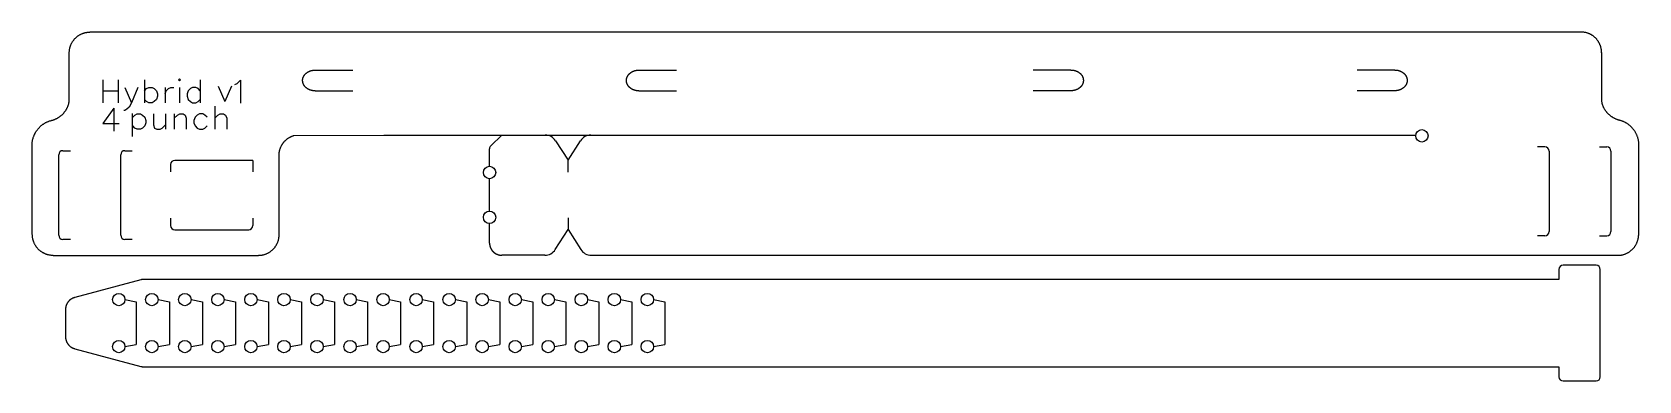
# Model space of a CAD drawing. Extents: x 4 to 393, y -20 to 65.
import ezdxf

# ---------------------------------------------------------------- set-up
doc = ezdxf.new("R2010")
doc.units = 0
for name, color, linetype in [('5', 5, 'CONTINUOUS'), ('6', 6, 'CONTINUOUS'), ('7', 7, 'CONTINUOUS')]:
    doc.layers.add(name, color=color, linetype=linetype)

msp = doc.modelspace()

# ---------------------------------------------------------------- linework, layer by layer
at = {"layer": '5', "linetype": 'CONTINUOUS'}
for p, q in [((13.436, 62.221), (13.495, 62.326)), ((13.495, 62.326), (13.556, 62.43)), ((13.556, 62.43), (13.62, 62.532)), ((13.62, 62.532), (13.686, 62.633)), ((13.686, 62.633), (13.755, 62.732)), ((13.755, 62.732), (13.825, 62.829)), ((13.825, 62.829), (13.898, 62.924)), ((13.898, 62.924), (13.973, 63.017)), ((13.973, 63.017), (14.051, 63.109)), ((14.051, 63.109), (14.13, 63.199)), ((14.13, 63.199), (14.212, 63.286)), ((14.212, 63.286), (14.296, 63.372)), ((14.296, 63.372), (14.381, 63.456)), ((14.381, 63.456), (14.469, 63.537)), ((14.469, 63.537), (14.559, 63.617)), ((14.559, 63.617), (14.65, 63.694)), ((14.65, 63.694), (14.744, 63.77)), ((14.744, 63.77), (14.839, 63.843)), ((14.839, 63.843), (14.936, 63.913)), ((14.936, 63.913), (15.035, 63.982)), ((15.035, 63.982), (15.136, 64.048)), ((15.136, 64.048), (15.238, 64.111)), ((15.238, 64.111), (15.342, 64.173)), ((15.342, 64.173), (15.447, 64.232)), ((15.447, 64.232), (15.554, 64.288)), ((15.554, 64.288), (15.663, 64.342)), ((15.663, 64.342), (15.773, 64.393)), ((15.773, 64.393), (15.885, 64.442)), ((15.885, 64.442), (15.997, 64.488)), ((15.997, 64.488), (16.112, 64.531)), ((16.112, 64.531), (16.227, 64.571)), ((16.227, 64.571), (16.344, 64.609)), ((16.344, 64.609), (16.462, 64.644)), ((16.462, 64.644), (16.582, 64.676)), ((16.582, 64.676), (16.702, 64.706)), ((16.702, 64.706), (16.824, 64.732)), ((16.824, 64.732), (16.947, 64.755)), ((16.947, 64.755), (17.071, 64.776)), ((17.071, 64.776), (17.196, 64.793)), ((17.196, 64.793), (17.322, 64.807)), ((17.322, 64.807), (17.449, 64.819)), ((17.449, 64.819), (17.576, 64.827)), ((17.576, 64.827), (17.705, 64.832)), ((17.705, 64.832), (17.834, 64.833)), ((379, 64.834), (17.835, 64.834)), ((379.126, 64.832), (379, 64.834)), ((379.252, 64.827), (379.126, 64.832)), ((379.376, 64.819), (379.252, 64.827)), ((379.5, 64.808), (379.376, 64.819)), ((379.623, 64.794), (379.5, 64.808)), ((379.745, 64.776), (379.623, 64.794)), ((379.866, 64.756), (379.745, 64.776)), ((379.986, 64.733), (379.866, 64.756)), ((380.105, 64.706), (379.986, 64.733)), ((380.222, 64.677), (380.105, 64.706)), ((380.339, 64.645), (380.222, 64.677)), ((380.454, 64.61), (380.339, 64.645)), ((380.568, 64.572), (380.454, 64.61)), ((380.681, 64.531), (380.568, 64.572)), ((380.793, 64.488), (380.681, 64.531)), ((380.903, 64.442), (380.793, 64.488)), ((381.012, 64.393), (380.903, 64.442)), ((381.119, 64.342), (381.012, 64.393)), ((381.226, 64.288), (381.119, 64.342)), ((381.33, 64.232), (381.226, 64.288)), ((381.433, 64.173), (381.33, 64.232)), ((381.534, 64.112), (381.433, 64.173)), ((381.634, 64.048), (381.534, 64.112)), ((381.732, 63.982), (381.634, 64.048)), ((381.829, 63.913), (381.732, 63.982)), ((381.924, 63.843), (381.829, 63.913)), ((382.017, 63.77), (381.924, 63.843)), ((382.108, 63.695), (382.017, 63.77)), ((382.197, 63.617), (382.108, 63.695)), ((382.285, 63.538), (382.197, 63.617)), ((382.371, 63.456), (382.285, 63.538)), ((382.454, 63.372), (382.371, 63.456)), ((382.536, 63.286), (382.454, 63.372)), ((382.616, 63.199), (382.536, 63.286)), ((382.693, 63.109), (382.616, 63.199)), ((382.769, 63.017), (382.693, 63.109)), ((382.842, 62.924), (382.769, 63.017)), ((382.914, 62.829), (382.842, 62.924)), ((382.983, 62.731), (382.914, 62.829)), ((383.049, 62.633), (382.983, 62.731)), ((383.114, 62.532), (383.049, 62.633)), ((383.176, 62.43), (383.114, 62.532)), ((383.236, 62.326), (383.176, 62.43)), ((383.293, 62.22), (383.236, 62.326)), ((12.835, 59.833), (12.836, 59.963)), ((12.836, 59.963), (12.841, 60.092)), ((12.838, 48.695), (12.841, 59.884)), ((12.841, 60.092), (12.849, 60.219)), ((12.849, 60.219), (12.86, 60.346)), ((12.86, 60.346), (12.875, 60.472)), ((12.875, 60.472), (12.892, 60.597)), ((12.892, 60.597), (12.912, 60.721)), ((12.912, 60.721), (12.936, 60.844)), ((12.936, 60.844), (12.962, 60.965)), ((12.962, 60.965), (12.991, 61.086)), ((12.991, 61.086), (13.024, 61.205)), ((13.024, 61.205), (13.059, 61.323)), ((13.059, 61.323), (13.096, 61.44)), ((13.096, 61.44), (13.137, 61.556)), ((13.137, 61.556), (13.18, 61.67)), ((13.18, 61.67), (13.226, 61.783)), ((13.226, 61.783), (13.275, 61.895)), ((13.275, 61.895), (13.326, 62.005)), ((13.326, 62.005), (13.38, 62.113)), ((13.38, 62.113), (13.436, 62.221)), ((383.348, 62.113), (383.293, 62.22)), ((383.401, 62.005), (383.348, 62.113)), ((383.451, 61.894), (383.401, 62.005)), ((383.498, 61.783), (383.451, 61.894)), ((383.543, 61.67), (383.498, 61.783)), ((383.585, 61.556), (383.543, 61.67)), ((383.625, 61.44), (383.585, 61.556)), ((383.662, 61.323), (383.625, 61.44)), ((383.696, 61.205), (383.662, 61.323)), ((383.728, 61.085), (383.696, 61.205)), ((383.756, 60.965), (383.728, 61.085)), ((383.782, 60.843), (383.756, 60.965)), ((383.805, 60.72), (383.782, 60.843)), ((383.825, 60.596), (383.805, 60.72)), ((383.842, 60.471), (383.825, 60.596)), ((383.856, 60.345), (383.842, 60.471)), ((383.866, 60.218), (383.856, 60.345)), ((383.874, 60.091), (383.866, 60.218)), ((383.879, 59.962), (383.874, 60.091)), ((383.881, 59.832), (383.879, 59.962)), ((383.907, 48.729), (383.904, 59.919)), ((69.786, 54.444), (69.813, 54.48)), ((69.813, 54.48), (69.841, 54.515)), ((69.841, 54.515), (69.869, 54.549)), ((69.869, 54.549), (69.897, 54.583)), ((69.897, 54.583), (69.927, 54.617)), ((69.927, 54.617), (69.957, 54.65)), ((69.957, 54.65), (69.987, 54.682)), ((69.987, 54.682), (70.018, 54.715)), ((70.018, 54.715), (70.05, 54.746)), ((70.05, 54.746), (70.082, 54.777)), ((70.082, 54.777), (70.115, 54.808)), ((70.115, 54.808), (70.148, 54.838)), ((70.148, 54.838), (70.182, 54.868)), ((70.182, 54.868), (70.217, 54.897)), ((70.217, 54.897), (70.252, 54.926)), ((70.252, 54.926), (70.287, 54.954)), ((70.287, 54.954), (70.323, 54.982)), ((70.323, 54.982), (70.36, 55.009)), ((70.36, 55.009), (70.397, 55.035)), ((70.397, 55.035), (70.434, 55.061)), ((70.434, 55.061), (70.472, 55.087)), ((70.472, 55.087), (70.511, 55.112)), ((70.511, 55.112), (70.549, 55.137)), ((70.549, 55.137), (70.589, 55.161)), ((70.589, 55.161), (70.629, 55.184)), ((70.629, 55.184), (70.669, 55.207)), ((70.669, 55.207), (70.71, 55.229)), ((70.71, 55.229), (70.751, 55.251)), ((70.751, 55.251), (70.792, 55.272)), ((70.792, 55.272), (70.834, 55.293)), ((70.834, 55.293), (70.876, 55.313)), ((70.876, 55.313), (70.919, 55.332)), ((70.919, 55.332), (70.962, 55.351)), ((70.962, 55.351), (71.005, 55.37)), ((71.005, 55.37), (71.049, 55.387)), ((71.049, 55.387), (71.093, 55.404)), ((71.093, 55.404), (71.138, 55.421)), ((71.138, 55.421), (71.183, 55.437)), ((71.183, 55.437), (71.228, 55.452)), ((71.228, 55.452), (71.273, 55.467)), ((71.273, 55.467), (71.319, 55.481)), ((71.319, 55.481), (71.365, 55.495)), ((71.365, 55.495), (71.411, 55.508)), ((71.411, 55.508), (71.458, 55.52)), ((71.458, 55.52), (71.505, 55.532)), ((71.505, 55.532), (71.552, 55.543)), ((71.552, 55.543), (71.599, 55.553)), ((71.599, 55.553), (71.647, 55.563)), ((71.647, 55.563), (71.695, 55.572)), ((71.695, 55.572), (71.743, 55.58)), ((71.743, 55.58), (71.791, 55.588)), ((71.791, 55.588), (71.84, 55.595)), ((71.84, 55.595), (71.889, 55.602)), ((71.889, 55.602), (71.938, 55.608)), ((71.938, 55.608), (71.987, 55.613)), ((71.987, 55.613), (72.036, 55.617)), ((72.036, 55.617), (72.086, 55.621)), ((72.086, 55.621), (72.135, 55.624)), ((72.135, 55.624), (72.185, 55.626)), ((72.185, 55.626), (72.235, 55.628)), ((72.235, 55.628), (72.285, 55.629)), ((72.285, 55.629), (72.336, 55.63)), ((72.337, 55.63), (81.463, 55.653)), ((148.199, 54.444), (148.226, 54.48)), ((148.226, 54.48), (148.253, 54.515)), ((148.253, 54.515), (148.281, 54.549)), ((148.281, 54.549), (148.31, 54.583)), ((148.31, 54.583), (148.339, 54.617)), ((148.339, 54.617), (148.369, 54.65)), ((148.369, 54.65), (148.4, 54.682)), ((148.4, 54.682), (148.431, 54.715)), ((148.431, 54.715), (148.462, 54.746)), ((148.462, 54.746), (148.495, 54.777)), ((148.495, 54.777), (148.527, 54.808)), ((148.527, 54.808), (148.561, 54.838)), ((148.561, 54.838), (148.595, 54.868)), ((148.595, 54.868), (148.629, 54.897)), ((148.629, 54.897), (148.664, 54.926)), ((148.664, 54.926), (148.7, 54.954)), ((148.7, 54.954), (148.736, 54.982)), ((148.736, 54.982), (148.772, 55.009)), ((148.772, 55.009), (148.809, 55.035)), ((148.809, 55.035), (148.847, 55.061)), ((148.847, 55.061), (148.885, 55.087)), ((148.885, 55.087), (148.923, 55.112)), ((148.923, 55.112), (148.962, 55.137)), ((148.962, 55.137), (149.001, 55.161)), ((149.001, 55.161), (149.041, 55.184)), ((149.041, 55.184), (149.081, 55.207)), ((149.081, 55.207), (149.122, 55.229)), ((149.122, 55.229), (149.163, 55.251)), ((149.163, 55.251), (149.205, 55.272)), ((149.205, 55.272), (149.247, 55.293)), ((149.247, 55.293), (149.289, 55.313)), ((149.289, 55.313), (149.331, 55.332)), ((149.331, 55.332), (149.375, 55.351)), ((149.375, 55.351), (149.418, 55.37)), ((149.418, 55.37), (149.462, 55.387)), ((149.462, 55.387), (149.506, 55.404)), ((149.506, 55.404), (149.55, 55.421)), ((149.55, 55.421), (149.595, 55.437)), ((149.595, 55.437), (149.64, 55.452)), ((149.64, 55.452), (149.686, 55.467)), ((149.686, 55.467), (149.731, 55.481)), ((149.731, 55.481), (149.778, 55.495)), ((149.778, 55.495), (149.824, 55.508)), ((149.824, 55.508), (149.87, 55.52)), ((149.87, 55.52), (149.917, 55.532)), ((149.917, 55.532), (149.965, 55.543)), ((149.965, 55.543), (150.012, 55.553)), ((150.012, 55.553), (150.06, 55.563)), ((150.06, 55.563), (150.108, 55.572)), ((150.108, 55.572), (150.156, 55.58)), ((150.156, 55.58), (150.204, 55.588)), ((150.204, 55.588), (150.253, 55.595)), ((150.253, 55.595), (150.301, 55.602)), ((150.301, 55.602), (150.35, 55.608)), ((150.35, 55.608), (150.399, 55.613)), ((150.399, 55.613), (150.449, 55.617)), ((150.449, 55.617), (150.498, 55.621)), ((150.498, 55.621), (150.548, 55.624)), ((150.548, 55.624), (150.598, 55.626)), ((150.598, 55.626), (150.648, 55.628)), ((150.648, 55.628), (150.698, 55.629)), ((150.698, 55.629), (150.748, 55.63)), ((150.75, 55.63), (159.875, 55.653)), ((255.392, 55.653), (246.267, 55.606)), ((255.393, 55.653), (255.443, 55.653)), ((255.443, 55.653), (255.493, 55.652)), ((255.493, 55.652), (255.543, 55.65)), ((255.543, 55.65), (255.593, 55.648)), ((255.593, 55.648), (255.643, 55.644)), ((255.643, 55.644), (255.692, 55.641)), ((255.692, 55.641), (255.741, 55.636)), ((255.741, 55.636), (255.791, 55.631)), ((255.791, 55.631), (255.84, 55.625)), ((255.84, 55.625), (255.888, 55.619)), ((255.888, 55.619), (255.937, 55.612)), ((255.937, 55.612), (255.985, 55.604)), ((255.985, 55.604), (256.033, 55.595)), ((256.033, 55.595), (256.081, 55.586)), ((256.081, 55.586), (256.129, 55.576)), ((256.129, 55.576), (256.176, 55.566)), ((256.176, 55.566), (256.224, 55.555)), ((256.224, 55.555), (256.27, 55.543)), ((256.27, 55.543), (256.317, 55.531)), ((256.317, 55.531), (256.363, 55.518)), ((256.363, 55.518), (256.409, 55.505)), ((256.409, 55.505), (256.455, 55.49)), ((256.455, 55.49), (256.501, 55.476)), ((256.501, 55.476), (256.546, 55.46)), ((256.546, 55.46), (256.591, 55.444)), ((256.591, 55.444), (256.635, 55.428)), ((256.635, 55.428), (256.679, 55.411)), ((256.679, 55.411), (256.723, 55.393)), ((256.723, 55.393), (256.766, 55.375)), ((256.766, 55.375), (256.809, 55.356)), ((256.809, 55.356), (256.852, 55.336)), ((256.852, 55.336), (256.894, 55.316)), ((256.894, 55.316), (256.936, 55.296)), ((256.936, 55.296), (256.978, 55.274)), ((256.978, 55.274), (257.019, 55.253)), ((257.019, 55.253), (257.06, 55.23)), ((257.06, 55.23), (257.1, 55.207)), ((257.1, 55.207), (257.14, 55.184)), ((257.14, 55.184), (257.179, 55.16)), ((257.179, 55.16), (257.218, 55.135)), ((257.218, 55.135), (257.256, 55.11)), ((257.256, 55.11), (257.294, 55.085)), ((257.294, 55.085), (257.332, 55.059)), ((257.332, 55.059), (257.369, 55.032)), ((257.369, 55.032), (257.405, 55.005)), ((257.405, 55.005), (257.441, 54.977)), ((257.441, 54.977), (257.477, 54.949)), ((257.477, 54.949), (257.512, 54.92)), ((257.512, 54.92), (257.546, 54.891)), ((257.546, 54.891), (257.58, 54.861)), ((257.58, 54.861), (257.613, 54.831)), ((257.613, 54.831), (257.646, 54.801)), ((257.646, 54.801), (257.679, 54.769)), ((257.679, 54.769), (257.71, 54.738)), ((257.71, 54.738), (257.741, 54.706)), ((257.741, 54.706), (257.772, 54.673)), ((257.772, 54.673), (257.802, 54.64)), ((257.802, 54.64), (257.831, 54.606)), ((257.831, 54.606), (257.86, 54.572)), ((257.86, 54.572), (257.888, 54.538)), ((257.888, 54.538), (257.915, 54.503)), ((257.915, 54.503), (257.942, 54.468)), ((333.804, 55.653), (324.679, 55.606)), ((333.805, 55.653), (333.856, 55.653)), ((333.856, 55.653), (333.906, 55.652)), ((333.906, 55.652), (333.956, 55.65)), ((333.956, 55.65), (334.005, 55.648)), ((334.005, 55.648), (334.055, 55.644)), ((334.055, 55.644), (334.105, 55.641)), ((334.105, 55.641), (334.154, 55.636)), ((334.154, 55.636), (334.203, 55.631)), ((334.203, 55.631), (334.252, 55.625)), ((334.252, 55.625), (334.301, 55.619)), ((334.301, 55.619), (334.349, 55.612)), ((334.349, 55.612), (334.398, 55.604)), ((334.398, 55.604), (334.446, 55.595)), ((334.446, 55.595), (334.494, 55.586)), ((334.494, 55.586), (334.541, 55.576)), ((334.541, 55.576), (334.589, 55.566)), ((334.589, 55.566), (334.636, 55.555)), ((334.636, 55.555), (334.683, 55.543)), ((334.683, 55.543), (334.73, 55.531)), ((334.73, 55.531), (334.776, 55.518)), ((334.776, 55.518), (334.822, 55.505)), ((334.822, 55.505), (334.868, 55.49)), ((334.868, 55.49), (334.913, 55.476)), ((334.913, 55.476), (334.958, 55.46)), ((334.958, 55.46), (335.003, 55.444)), ((335.003, 55.444), (335.048, 55.428)), ((335.048, 55.428), (335.092, 55.411)), ((335.092, 55.411), (335.135, 55.393)), ((335.135, 55.393), (335.179, 55.375)), ((335.179, 55.375), (335.222, 55.356)), ((335.222, 55.356), (335.265, 55.336)), ((335.265, 55.336), (335.307, 55.316)), ((335.307, 55.316), (335.349, 55.296)), ((335.349, 55.296), (335.39, 55.274)), ((335.39, 55.274), (335.431, 55.253)), ((335.431, 55.253), (335.472, 55.23)), ((335.472, 55.23), (335.512, 55.207)), ((335.512, 55.207), (335.552, 55.184)), ((335.552, 55.184), (335.591, 55.16)), ((335.591, 55.16), (335.63, 55.135)), ((335.63, 55.135), (335.669, 55.11)), ((335.669, 55.11), (335.707, 55.085)), ((335.707, 55.085), (335.744, 55.059)), ((335.744, 55.059), (335.781, 55.032)), ((335.781, 55.032), (335.818, 55.005)), ((335.818, 55.005), (335.854, 54.977)), ((335.854, 54.977), (335.889, 54.949)), ((335.889, 54.949), (335.924, 54.92)), ((335.924, 54.92), (335.959, 54.891)), ((335.959, 54.891), (335.993, 54.861)), ((335.993, 54.861), (336.026, 54.831)), ((336.026, 54.831), (336.059, 54.801)), ((336.059, 54.801), (336.091, 54.769)), ((336.091, 54.769), (336.123, 54.738)), ((336.123, 54.738), (336.154, 54.706)), ((336.154, 54.706), (336.184, 54.673)), ((336.184, 54.673), (336.214, 54.64)), ((336.214, 54.64), (336.244, 54.606)), ((336.244, 54.606), (336.272, 54.572)), ((336.272, 54.572), (336.3, 54.538)), ((336.3, 54.538), (336.328, 54.503)), ((336.328, 54.503), (336.354, 54.468)), ((69.332, 53.115), (69.333, 53.156)), ((69.333, 53.074), (69.332, 53.115)), ((69.333, 53.156), (69.334, 53.196)), ((69.334, 53.033), (69.333, 53.074)), ((69.334, 53.196), (69.336, 53.237)), ((69.336, 52.993), (69.334, 53.033)), ((69.336, 53.237), (69.339, 53.278)), ((69.339, 52.952), (69.336, 52.993)), ((69.339, 53.278), (69.342, 53.318)), ((69.342, 52.912), (69.339, 52.952)), ((69.342, 53.318), (69.347, 53.359)), ((69.347, 52.871), (69.342, 52.912)), ((69.347, 53.359), (69.352, 53.399)), ((69.352, 52.83), (69.347, 52.871)), ((69.352, 53.399), (69.358, 53.44)), ((69.358, 52.79), (69.352, 52.83)), ((69.358, 53.44), (69.364, 53.48)), ((69.364, 52.75), (69.358, 52.79)), ((69.364, 53.48), (69.372, 53.521)), ((69.372, 52.709), (69.364, 52.75)), ((69.372, 53.521), (69.38, 53.561)), ((69.38, 52.669), (69.372, 52.709)), ((69.38, 53.561), (69.389, 53.601)), ((69.389, 52.629), (69.38, 52.669)), ((69.389, 53.601), (69.399, 53.641)), ((69.399, 52.589), (69.389, 52.629)), ((69.399, 53.641), (69.409, 53.681)), ((69.409, 52.549), (69.399, 52.589)), ((69.409, 53.681), (69.421, 53.721)), ((69.421, 52.509), (69.409, 52.549)), ((69.421, 53.721), (69.433, 53.761)), ((69.433, 52.469), (69.421, 52.509)), ((69.433, 53.761), (69.446, 53.8)), ((69.446, 52.43), (69.433, 52.469)), ((69.446, 53.8), (69.46, 53.84)), ((69.46, 52.39), (69.446, 52.43)), ((69.46, 53.84), (69.474, 53.879)), ((69.474, 52.351), (69.46, 52.39)), ((69.474, 53.879), (69.49, 53.918)), ((69.49, 52.312), (69.474, 52.351)), ((69.49, 53.918), (69.506, 53.957)), ((69.506, 52.273), (69.49, 52.312)), ((69.506, 53.957), (69.523, 53.996)), ((69.523, 52.234), (69.506, 52.273)), ((69.523, 53.996), (69.54, 54.034)), ((69.54, 52.195), (69.523, 52.234)), ((69.54, 54.034), (69.559, 54.073)), ((69.559, 52.157), (69.54, 52.195)), ((69.559, 54.073), (69.578, 54.111)), ((69.578, 52.119), (69.559, 52.157)), ((69.578, 54.111), (69.598, 54.149)), ((69.598, 52.081), (69.578, 52.119)), ((69.598, 54.149), (69.619, 54.187)), ((69.619, 52.043), (69.598, 52.081)), ((69.619, 54.187), (69.641, 54.224)), ((69.641, 52.005), (69.619, 52.043)), ((69.641, 54.224), (69.663, 54.262)), ((69.663, 51.968), (69.641, 52.005)), ((69.663, 54.262), (69.686, 54.299)), ((69.686, 51.931), (69.663, 51.968)), ((69.686, 54.299), (69.71, 54.336)), ((69.71, 51.894), (69.686, 51.931)), ((69.71, 54.336), (69.735, 54.372)), ((69.735, 51.857), (69.71, 51.894)), ((69.735, 54.372), (69.76, 54.409)), ((69.76, 51.821), (69.735, 51.857)), ((69.76, 54.409), (69.786, 54.444)), ((69.786, 51.785), (69.76, 51.821)), ((69.813, 51.75), (69.786, 51.785)), ((69.841, 51.715), (69.813, 51.75)), ((69.869, 51.681), (69.841, 51.715)), ((69.897, 51.647), (69.869, 51.681)), ((69.927, 51.613), (69.897, 51.647)), ((69.957, 51.58), (69.927, 51.613)), ((69.987, 51.547), (69.957, 51.58)), ((70.018, 51.515), (69.987, 51.547)), ((70.05, 51.484), (70.018, 51.515)), ((70.082, 51.452), (70.05, 51.484)), ((70.115, 51.422), (70.082, 51.452)), ((70.148, 51.392), (70.115, 51.422)), ((70.182, 51.362), (70.148, 51.392)), ((70.217, 51.333), (70.182, 51.362)), ((70.252, 51.304), (70.217, 51.333)), ((70.287, 51.276), (70.252, 51.304)), ((70.323, 51.248), (70.287, 51.276)), ((70.36, 51.221), (70.323, 51.248)), ((70.397, 51.194), (70.36, 51.221)), ((70.434, 51.168), (70.397, 51.194)), ((70.472, 51.143), (70.434, 51.168)), ((70.511, 51.118), (70.472, 51.143)), ((70.549, 51.093), (70.511, 51.118)), ((70.589, 51.069), (70.549, 51.093)), ((70.629, 51.046), (70.589, 51.069)), ((70.669, 51.023), (70.629, 51.046)), ((70.71, 51), (70.669, 51.023)), ((70.751, 50.979), (70.71, 51)), ((70.792, 50.958), (70.751, 50.979)), ((70.834, 50.937), (70.792, 50.958)), ((70.876, 50.917), (70.834, 50.937)), ((70.919, 50.897), (70.876, 50.917)), ((70.962, 50.878), (70.919, 50.897)), ((71.005, 50.86), (70.962, 50.878)), ((71.049, 50.842), (71.005, 50.86)), ((71.093, 50.825), (71.049, 50.842)), ((71.138, 50.809), (71.093, 50.825)), ((71.183, 50.793), (71.138, 50.809)), ((71.228, 50.777), (71.183, 50.793)), ((71.273, 50.763), (71.228, 50.777)), ((71.319, 50.748), (71.273, 50.763)), ((71.365, 50.735), (71.319, 50.748)), ((71.411, 50.722), (71.365, 50.735)), ((71.458, 50.71), (71.411, 50.722)), ((71.505, 50.698), (71.458, 50.71)), ((71.552, 50.687), (71.505, 50.698)), ((71.599, 50.677), (71.552, 50.687)), ((71.647, 50.667), (71.599, 50.677)), ((71.695, 50.658), (71.647, 50.667)), ((71.743, 50.649), (71.695, 50.658)), ((71.791, 50.642), (71.743, 50.649)), ((71.84, 50.634), (71.791, 50.642)), ((71.889, 50.628), (71.84, 50.634)), ((71.938, 50.622), (71.889, 50.628)), ((71.987, 50.617), (71.938, 50.622)), ((72.036, 50.612), (71.987, 50.617)), ((72.086, 50.609), (72.036, 50.612)), ((72.135, 50.606), (72.086, 50.609)), ((72.185, 50.603), (72.135, 50.606)), ((72.235, 50.601), (72.185, 50.603)), ((72.285, 50.6), (72.235, 50.601)), ((72.336, 50.6), (72.285, 50.6)), ((72.337, 50.6), (81.462, 50.647)), ((147.745, 53.156), (147.747, 53.196)), ((147.745, 53.115), (147.745, 53.156)), ((147.745, 53.074), (147.745, 53.115)), ((147.747, 53.033), (147.745, 53.074)), ((147.747, 53.196), (147.749, 53.237)), ((147.749, 52.993), (147.747, 53.033)), ((147.749, 53.237), (147.751, 53.278)), ((147.751, 52.952), (147.749, 52.993)), ((147.751, 53.278), (147.755, 53.318)), ((147.755, 52.912), (147.751, 52.952)), ((147.755, 53.318), (147.759, 53.359)), ((147.759, 52.871), (147.755, 52.912)), ((147.759, 53.359), (147.764, 53.399)), ((147.764, 52.83), (147.759, 52.871)), ((147.764, 53.399), (147.77, 53.44)), ((147.77, 52.79), (147.764, 52.83)), ((147.77, 53.44), (147.777, 53.48)), ((147.777, 52.75), (147.77, 52.79)), ((147.777, 53.48), (147.784, 53.521)), ((147.784, 52.709), (147.777, 52.75)), ((147.784, 53.521), (147.793, 53.561)), ((147.793, 52.669), (147.784, 52.709)), ((147.793, 53.561), (147.802, 53.601)), ((147.802, 52.629), (147.793, 52.669)), ((147.802, 53.601), (147.811, 53.641)), ((147.811, 52.589), (147.802, 52.629)), ((147.811, 53.641), (147.822, 53.681)), ((147.822, 52.549), (147.811, 52.589)), ((147.822, 53.681), (147.833, 53.721)), ((147.833, 52.509), (147.822, 52.549)), ((147.833, 53.721), (147.846, 53.761)), ((147.846, 52.469), (147.833, 52.509)), ((147.846, 53.761), (147.859, 53.8)), ((147.859, 52.43), (147.846, 52.469)), ((147.859, 53.8), (147.872, 53.84)), ((147.872, 52.39), (147.859, 52.43)), ((147.872, 53.84), (147.887, 53.879)), ((147.887, 52.351), (147.872, 52.39)), ((147.887, 53.879), (147.902, 53.918)), ((147.902, 52.312), (147.887, 52.351)), ((147.902, 53.918), (147.918, 53.957)), ((147.918, 52.273), (147.902, 52.312)), ((147.918, 53.957), (147.935, 53.996)), ((147.935, 52.234), (147.918, 52.273)), ((147.935, 53.996), (147.953, 54.034)), ((147.953, 52.195), (147.935, 52.234)), ((147.953, 54.034), (147.971, 54.073)), ((147.971, 52.157), (147.953, 52.195)), ((147.971, 54.073), (147.991, 54.111)), ((147.991, 52.119), (147.971, 52.157)), ((147.991, 54.111), (148.011, 54.149)), ((148.011, 52.081), (147.991, 52.119)), ((148.011, 54.149), (148.031, 54.187)), ((148.031, 52.043), (148.011, 52.081)), ((148.031, 54.187), (148.053, 54.224)), ((148.053, 52.005), (148.031, 52.043)), ((148.053, 54.224), (148.075, 54.262)), ((148.075, 51.968), (148.053, 52.005)), ((148.075, 54.262), (148.099, 54.299)), ((148.099, 51.931), (148.075, 51.968)), ((148.099, 54.299), (148.123, 54.336)), ((148.123, 51.894), (148.099, 51.931)), ((148.123, 54.336), (148.147, 54.372)), ((148.147, 51.857), (148.123, 51.894)), ((148.147, 54.372), (148.173, 54.409)), ((148.173, 51.821), (148.147, 51.857)), ((148.173, 54.409), (148.199, 54.444)), ((148.199, 51.785), (148.173, 51.821)), ((148.226, 51.75), (148.199, 51.785)), ((148.253, 51.715), (148.226, 51.75)), ((148.281, 51.681), (148.253, 51.715)), ((148.31, 51.647), (148.281, 51.681)), ((148.339, 51.613), (148.31, 51.647)), ((148.369, 51.58), (148.339, 51.613)), ((148.4, 51.547), (148.369, 51.58)), ((148.431, 51.515), (148.4, 51.547)), ((148.462, 51.484), (148.431, 51.515)), ((148.495, 51.452), (148.462, 51.484)), ((148.527, 51.422), (148.495, 51.452)), ((148.561, 51.392), (148.527, 51.422)), ((148.595, 51.362), (148.561, 51.392)), ((148.629, 51.333), (148.595, 51.362)), ((148.664, 51.304), (148.629, 51.333)), ((148.7, 51.276), (148.664, 51.304)), ((148.736, 51.248), (148.7, 51.276)), ((148.772, 51.221), (148.736, 51.248)), ((148.809, 51.194), (148.772, 51.221)), ((148.847, 51.168), (148.809, 51.194)), ((148.885, 51.143), (148.847, 51.168)), ((148.923, 51.118), (148.885, 51.143)), ((148.962, 51.093), (148.923, 51.118)), ((149.001, 51.069), (148.962, 51.093)), ((149.041, 51.046), (149.001, 51.069)), ((149.081, 51.023), (149.041, 51.046)), ((149.122, 51), (149.081, 51.023)), ((149.163, 50.979), (149.122, 51)), ((149.205, 50.958), (149.163, 50.979)), ((149.247, 50.937), (149.205, 50.958)), ((149.289, 50.917), (149.247, 50.937)), ((149.331, 50.897), (149.289, 50.917)), ((149.375, 50.878), (149.331, 50.897)), ((149.418, 50.86), (149.375, 50.878)), ((149.462, 50.842), (149.418, 50.86)), ((149.506, 50.825), (149.462, 50.842)), ((149.55, 50.809), (149.506, 50.825)), ((149.595, 50.793), (149.55, 50.809)), ((149.64, 50.777), (149.595, 50.793)), ((149.686, 50.763), (149.64, 50.777)), ((149.731, 50.748), (149.686, 50.763)), ((149.777, 50.735), (149.731, 50.748)), ((149.824, 50.722), (149.777, 50.735)), ((149.87, 50.71), (149.824, 50.722)), ((149.917, 50.698), (149.87, 50.71)), ((149.964, 50.687), (149.917, 50.698)), ((150.012, 50.677), (149.964, 50.687)), ((150.06, 50.667), (150.012, 50.677)), ((150.107, 50.658), (150.06, 50.667)), ((150.156, 50.649), (150.107, 50.658)), ((150.204, 50.641), (150.156, 50.649)), ((150.253, 50.634), (150.204, 50.641)), ((150.301, 50.628), (150.253, 50.634)), ((150.35, 50.622), (150.301, 50.628)), ((150.399, 50.617), (150.35, 50.622)), ((150.449, 50.612), (150.399, 50.617)), ((150.498, 50.609), (150.449, 50.612)), ((150.548, 50.606), (150.498, 50.609)), ((150.598, 50.603), (150.548, 50.606)), ((150.648, 50.601), (150.598, 50.603)), ((150.698, 50.6), (150.648, 50.601)), ((150.748, 50.6), (150.698, 50.6)), ((150.749, 50.6), (159.874, 50.647)), ((255.391, 50.623), (246.266, 50.6)), ((255.443, 50.624), (255.393, 50.623)), ((255.493, 50.625), (255.443, 50.624)), ((255.543, 50.627), (255.493, 50.625)), ((255.593, 50.629), (255.543, 50.627)), ((255.643, 50.632), (255.593, 50.629)), ((255.692, 50.636), (255.643, 50.632)), ((255.741, 50.64), (255.692, 50.636)), ((255.791, 50.646), (255.741, 50.64)), ((255.84, 50.651), (255.791, 50.646)), ((255.888, 50.658), (255.84, 50.651)), ((255.937, 50.665), (255.888, 50.658)), ((255.985, 50.673), (255.937, 50.665)), ((256.033, 50.681), (255.985, 50.673)), ((256.081, 50.69), (256.033, 50.681)), ((256.129, 50.7), (256.081, 50.69)), ((256.176, 50.71), (256.129, 50.7)), ((256.224, 50.721), (256.176, 50.71)), ((256.27, 50.733), (256.224, 50.721)), ((256.317, 50.745), (256.27, 50.733)), ((256.363, 50.758), (256.317, 50.745)), ((256.409, 50.772), (256.363, 50.758)), ((256.455, 50.786), (256.409, 50.772)), ((256.501, 50.801), (256.455, 50.786)), ((256.546, 50.816), (256.501, 50.801)), ((256.591, 50.832), (256.546, 50.816)), ((256.635, 50.849), (256.591, 50.832)), ((256.679, 50.866), (256.635, 50.849)), ((256.723, 50.883), (256.679, 50.866)), ((256.766, 50.902), (256.723, 50.883)), ((256.809, 50.921), (256.766, 50.902)), ((256.852, 50.94), (256.809, 50.921)), ((256.894, 50.96), (256.852, 50.94)), ((256.936, 50.981), (256.894, 50.96)), ((256.978, 51.002), (256.936, 50.981)), ((257.019, 51.024), (256.978, 51.002)), ((257.06, 51.046), (257.019, 51.024)), ((257.1, 51.069), (257.06, 51.046)), ((257.14, 51.092), (257.1, 51.069)), ((257.179, 51.116), (257.14, 51.092)), ((257.218, 51.141), (257.179, 51.116)), ((257.256, 51.166), (257.218, 51.141)), ((257.294, 51.192), (257.256, 51.166)), ((257.332, 51.218), (257.294, 51.192)), ((257.369, 51.244), (257.332, 51.218)), ((257.405, 51.271), (257.369, 51.244)), ((257.441, 51.299), (257.405, 51.271)), ((257.477, 51.327), (257.441, 51.299)), ((257.512, 51.356), (257.477, 51.327)), ((257.546, 51.385), (257.512, 51.356)), ((257.58, 51.415), (257.546, 51.385)), ((257.613, 51.445), (257.58, 51.415)), ((257.646, 51.476), (257.613, 51.445)), ((257.679, 51.507), (257.646, 51.476)), ((257.71, 51.539), (257.679, 51.507)), ((257.741, 51.571), (257.71, 51.539)), ((257.772, 51.603), (257.741, 51.571)), ((257.802, 51.636), (257.772, 51.603)), ((257.831, 51.67), (257.802, 51.636)), ((257.86, 51.704), (257.831, 51.67)), ((257.888, 51.738), (257.86, 51.704)), ((257.915, 51.773), (257.888, 51.738)), ((257.942, 51.809), (257.915, 51.773)), ((257.942, 54.468), (257.968, 54.432)), ((257.968, 51.844), (257.942, 51.809)), ((257.968, 54.432), (257.994, 54.396)), ((257.994, 51.881), (257.968, 51.844)), ((257.994, 54.396), (258.018, 54.359)), ((258.018, 51.917), (257.994, 51.881)), ((258.018, 54.359), (258.042, 54.322)), ((258.042, 51.954), (258.018, 51.917)), ((258.042, 54.322), (258.065, 54.285)), ((258.065, 51.991), (258.042, 51.954)), ((258.065, 54.285), (258.088, 54.248)), ((258.088, 52.029), (258.065, 51.991)), ((258.088, 54.248), (258.109, 54.21)), ((258.109, 52.066), (258.088, 52.029)), ((258.109, 54.21), (258.13, 54.172)), ((258.13, 52.104), (258.109, 52.066)), ((258.13, 54.172), (258.15, 54.134)), ((258.15, 52.142), (258.13, 52.104)), ((258.15, 54.134), (258.17, 54.096)), ((258.17, 52.18), (258.15, 52.142)), ((258.17, 54.096), (258.188, 54.058)), ((258.188, 52.219), (258.17, 52.18)), ((258.188, 54.058), (258.206, 54.019)), ((258.206, 52.257), (258.188, 52.219)), ((258.206, 54.019), (258.223, 53.98)), ((258.223, 52.296), (258.206, 52.257)), ((258.223, 53.98), (258.239, 53.941)), ((258.239, 52.335), (258.223, 52.296)), ((258.239, 53.941), (258.254, 53.902)), ((258.254, 52.374), (258.239, 52.335)), ((258.254, 53.902), (258.269, 53.863)), ((258.269, 52.413), (258.254, 52.374)), ((258.269, 53.863), (258.282, 53.823)), ((258.282, 52.453), (258.269, 52.413)), ((258.282, 53.823), (258.295, 53.784)), ((258.295, 52.492), (258.282, 52.453)), ((258.295, 53.784), (258.308, 53.744)), ((258.308, 52.532), (258.295, 52.492)), ((258.308, 53.744), (258.319, 53.704)), ((258.319, 52.572), (258.308, 52.532)), ((258.319, 53.704), (258.33, 53.664)), ((258.33, 52.612), (258.319, 52.572)), ((258.33, 53.664), (258.339, 53.624)), ((258.339, 52.652), (258.33, 52.612)), ((258.339, 53.624), (258.348, 53.584)), ((258.348, 52.692), (258.339, 52.652)), ((258.348, 53.584), (258.357, 53.544)), ((258.357, 52.732), (258.348, 52.692)), ((258.357, 53.544), (258.364, 53.504)), ((258.364, 52.773), (258.357, 52.732)), ((258.364, 53.504), (258.371, 53.463)), ((258.371, 52.813), (258.364, 52.773)), ((258.371, 53.463), (258.377, 53.423)), ((258.377, 52.854), (258.371, 52.813)), ((258.377, 53.423), (258.382, 53.382)), ((258.382, 52.894), (258.377, 52.854)), ((258.382, 53.382), (258.386, 53.342)), ((258.386, 52.935), (258.382, 52.894)), ((258.386, 53.342), (258.39, 53.301)), ((258.39, 52.975), (258.386, 52.935)), ((258.39, 53.301), (258.392, 53.26)), ((258.392, 53.016), (258.39, 52.975)), ((258.392, 53.26), (258.394, 53.22)), ((258.394, 53.057), (258.392, 53.016)), ((258.394, 53.22), (258.396, 53.179)), ((258.396, 53.097), (258.394, 53.057)), ((258.396, 53.179), (258.396, 53.138)), ((258.396, 53.138), (258.396, 53.097)), ((333.804, 50.623), (324.678, 50.6)), ((333.856, 50.624), (333.805, 50.623)), ((333.906, 50.625), (333.856, 50.624)), ((333.956, 50.627), (333.906, 50.625)), ((334.005, 50.629), (333.956, 50.627)), ((334.055, 50.632), (334.005, 50.629)), ((334.105, 50.636), (334.055, 50.632)), ((334.154, 50.64), (334.105, 50.636)), ((334.203, 50.645), (334.154, 50.64)), ((334.252, 50.651), (334.203, 50.645)), ((334.301, 50.658), (334.252, 50.651)), ((334.349, 50.665), (334.301, 50.658)), ((334.398, 50.673), (334.349, 50.665)), ((334.446, 50.681), (334.398, 50.673)), ((334.494, 50.69), (334.446, 50.681)), ((334.541, 50.7), (334.494, 50.69)), ((334.589, 50.71), (334.541, 50.7)), ((334.636, 50.721), (334.589, 50.71)), ((334.683, 50.733), (334.636, 50.721)), ((334.73, 50.745), (334.683, 50.733)), ((334.776, 50.758), (334.73, 50.745)), ((334.822, 50.772), (334.776, 50.758)), ((334.868, 50.786), (334.822, 50.772)), ((334.913, 50.801), (334.868, 50.786)), ((334.958, 50.816), (334.913, 50.801)), ((335.003, 50.832), (334.958, 50.816)), ((335.048, 50.849), (335.003, 50.832)), ((335.092, 50.866), (335.048, 50.849)), ((335.135, 50.883), (335.092, 50.866)), ((335.179, 50.902), (335.135, 50.883)), ((335.222, 50.921), (335.179, 50.902)), ((335.265, 50.94), (335.222, 50.921)), ((335.307, 50.96), (335.265, 50.94)), ((335.349, 50.981), (335.307, 50.96)), ((335.39, 51.002), (335.349, 50.981)), ((335.431, 51.024), (335.39, 51.002)), ((335.472, 51.046), (335.431, 51.024)), ((335.512, 51.069), (335.472, 51.046)), ((335.552, 51.092), (335.512, 51.069)), ((335.591, 51.116), (335.552, 51.092)), ((335.63, 51.141), (335.591, 51.116)), ((335.669, 51.166), (335.63, 51.141)), ((335.707, 51.192), (335.669, 51.166)), ((335.744, 51.218), (335.707, 51.192)), ((335.781, 51.244), (335.744, 51.218)), ((335.818, 51.271), (335.781, 51.244)), ((335.854, 51.299), (335.818, 51.271)), ((335.889, 51.327), (335.854, 51.299)), ((335.924, 51.356), (335.889, 51.327)), ((335.959, 51.385), (335.924, 51.356)), ((335.993, 51.415), (335.959, 51.385)), ((336.026, 51.445), (335.993, 51.415)), ((336.059, 51.476), (336.026, 51.445)), ((336.091, 51.507), (336.059, 51.476)), ((336.123, 51.539), (336.091, 51.507)), ((336.154, 51.571), (336.123, 51.539)), ((336.184, 51.603), (336.154, 51.571)), ((336.214, 51.636), (336.184, 51.603)), ((336.244, 51.67), (336.214, 51.636)), ((336.272, 51.704), (336.244, 51.67)), ((336.3, 51.738), (336.272, 51.704)), ((336.328, 51.773), (336.3, 51.738)), ((336.354, 51.809), (336.328, 51.773)), ((336.354, 54.468), (336.381, 54.432)), ((336.381, 51.844), (336.354, 51.809)), ((336.381, 54.432), (336.406, 54.396)), ((336.406, 51.881), (336.381, 51.844)), ((336.406, 54.396), (336.431, 54.359)), ((336.431, 51.917), (336.406, 51.881)), ((336.431, 54.359), (336.455, 54.322)), ((336.455, 51.954), (336.431, 51.917)), ((336.455, 54.322), (336.478, 54.285)), ((336.478, 51.991), (336.455, 51.954)), ((336.478, 54.285), (336.5, 54.248)), ((336.5, 52.029), (336.478, 51.991)), ((336.5, 54.248), (336.522, 54.21)), ((336.522, 52.066), (336.5, 52.029)), ((336.522, 54.21), (336.543, 54.172)), ((336.543, 52.104), (336.522, 52.066)), ((336.543, 54.172), (336.563, 54.134)), ((336.563, 52.142), (336.543, 52.104)), ((336.563, 54.134), (336.582, 54.096)), ((336.582, 52.18), (336.563, 52.142)), ((336.582, 54.096), (336.601, 54.058)), ((336.601, 52.219), (336.582, 52.18)), ((336.601, 54.058), (336.618, 54.019)), ((336.618, 52.257), (336.601, 52.219)), ((336.618, 54.019), (336.635, 53.98)), ((336.635, 52.296), (336.618, 52.257)), ((336.635, 53.98), (336.651, 53.941)), ((336.651, 52.335), (336.635, 52.296)), ((336.651, 53.941), (336.667, 53.902)), ((336.667, 52.374), (336.651, 52.335)), ((336.667, 53.902), (336.681, 53.863)), ((336.681, 52.413), (336.667, 52.374)), ((336.681, 53.863), (336.695, 53.823)), ((336.695, 52.453), (336.681, 52.413)), ((336.695, 53.823), (336.708, 53.784)), ((336.708, 52.492), (336.695, 52.453)), ((336.708, 53.784), (336.72, 53.744)), ((336.72, 52.532), (336.708, 52.492)), ((336.72, 53.744), (336.731, 53.704)), ((336.731, 52.572), (336.72, 52.532)), ((336.731, 53.704), (336.742, 53.664)), ((336.742, 52.612), (336.731, 52.572)), ((336.742, 53.664), (336.752, 53.624)), ((336.752, 52.652), (336.742, 52.612)), ((336.752, 53.624), (336.761, 53.584)), ((336.761, 52.692), (336.752, 52.652)), ((336.761, 53.584), (336.769, 53.544)), ((336.769, 52.732), (336.761, 52.692)), ((336.769, 53.544), (336.777, 53.503)), ((336.777, 52.773), (336.769, 52.732)), ((336.777, 53.503), (336.783, 53.463)), ((336.783, 52.813), (336.777, 52.773)), ((336.783, 53.463), (336.789, 53.423)), ((336.789, 52.854), (336.783, 52.813)), ((336.789, 53.423), (336.794, 53.382)), ((336.794, 52.894), (336.789, 52.854)), ((336.794, 53.382), (336.799, 53.342)), ((336.799, 52.935), (336.794, 52.894)), ((336.799, 53.342), (336.802, 53.301)), ((336.802, 52.975), (336.799, 52.935)), ((336.802, 53.301), (336.805, 53.26)), ((336.805, 53.016), (336.802, 52.975)), ((336.805, 53.26), (336.807, 53.22)), ((336.807, 53.057), (336.805, 53.016)), ((336.807, 53.22), (336.808, 53.179)), ((336.808, 53.097), (336.807, 53.057)), ((336.808, 53.179), (336.808, 53.138)), ((336.808, 53.138), (336.808, 53.097)), ((12.416, 46.679), (12.461, 46.784)), ((12.461, 46.784), (12.504, 46.89)), ((12.504, 46.89), (12.545, 46.997)), ((12.545, 46.997), (12.583, 47.106)), ((12.583, 47.106), (12.618, 47.214)), ((12.618, 47.214), (12.651, 47.324)), ((12.651, 47.324), (12.682, 47.435)), ((12.682, 47.435), (12.71, 47.546)), ((12.71, 47.546), (12.735, 47.658)), ((12.735, 47.658), (12.758, 47.771)), ((12.758, 47.771), (12.777, 47.884)), ((12.777, 47.884), (12.795, 47.999)), ((12.795, 47.999), (12.809, 48.113)), ((12.809, 48.113), (12.821, 48.229)), ((12.821, 48.229), (12.829, 48.344)), ((12.829, 48.344), (12.835, 48.461)), ((12.835, 48.461), (12.838, 48.578)), ((12.838, 48.578), (12.838, 48.695)), ((383.907, 48.612), (383.907, 48.729)), ((383.91, 48.495), (383.907, 48.612)), ((383.916, 48.379), (383.91, 48.495)), ((383.925, 48.263), (383.916, 48.379)), ((383.936, 48.148), (383.925, 48.263)), ((383.951, 48.033), (383.936, 48.148)), ((383.968, 47.919), (383.951, 48.033)), ((383.988, 47.805), (383.968, 47.919)), ((384.01, 47.693), (383.988, 47.805)), ((384.036, 47.58), (384.01, 47.693)), ((384.064, 47.469), (384.036, 47.58)), ((384.094, 47.359), (384.064, 47.469)), ((384.127, 47.249), (384.094, 47.359)), ((384.163, 47.14), (384.127, 47.249)), ((384.201, 47.032), (384.163, 47.14)), ((384.241, 46.925), (384.201, 47.032)), ((384.284, 46.818), (384.241, 46.925)), ((384.329, 46.713), (384.284, 46.818)), ((384.377, 46.609), (384.329, 46.713)), ((6.881, 42.775), (6.991, 42.839)), ((6.991, 42.839), (7.102, 42.9)), ((7.102, 42.9), (7.214, 42.959)), ((7.214, 42.959), (7.328, 43.015)), ((7.328, 43.015), (7.443, 43.069)), ((7.443, 43.069), (7.559, 43.121)), ((7.559, 43.121), (7.676, 43.17)), ((7.676, 43.17), (7.795, 43.217)), ((7.795, 43.217), (7.915, 43.261)), ((7.915, 43.261), (8.037, 43.302)), ((8.037, 43.302), (8.159, 43.341)), ((8.159, 43.341), (8.283, 43.377)), ((8.283, 43.377), (8.407, 43.41)), ((8.407, 43.41), (8.522, 43.437)), ((8.522, 43.437), (8.636, 43.467)), ((8.636, 43.467), (8.749, 43.499)), ((8.749, 43.499), (8.862, 43.534)), ((8.862, 43.534), (8.973, 43.571)), ((8.973, 43.571), (9.084, 43.61)), ((9.084, 43.61), (9.194, 43.651)), ((9.194, 43.651), (9.303, 43.695)), ((9.303, 43.695), (9.411, 43.74)), ((9.411, 43.74), (9.519, 43.788)), ((9.519, 43.788), (9.625, 43.838)), ((9.625, 43.838), (9.73, 43.89)), ((9.73, 43.89), (9.834, 43.945)), ((9.834, 43.945), (9.937, 44.001)), ((9.937, 44.001), (10.038, 44.059)), ((10.038, 44.059), (10.139, 44.119)), ((10.139, 44.119), (10.238, 44.181)), ((10.238, 44.181), (10.336, 44.245)), ((10.336, 44.245), (10.433, 44.311)), ((10.433, 44.311), (10.528, 44.378)), ((10.528, 44.378), (10.622, 44.448)), ((10.622, 44.448), (10.715, 44.519)), ((10.715, 44.519), (10.806, 44.592)), ((10.806, 44.592), (10.896, 44.667)), ((10.896, 44.667), (10.984, 44.743)), ((10.984, 44.743), (11.07, 44.821)), ((11.07, 44.821), (11.155, 44.901)), ((11.155, 44.901), (11.238, 44.982)), ((11.238, 44.982), (11.32, 45.065)), ((11.32, 45.065), (11.4, 45.149)), ((11.4, 45.149), (11.478, 45.235)), ((11.478, 45.235), (11.554, 45.322)), ((11.554, 45.322), (11.629, 45.411)), ((11.629, 45.411), (11.702, 45.501)), ((11.702, 45.501), (11.772, 45.592)), ((11.772, 45.592), (11.841, 45.685)), ((11.841, 45.685), (11.908, 45.779)), ((11.908, 45.779), (11.973, 45.874)), ((11.973, 45.874), (12.036, 45.971)), ((12.036, 45.971), (12.097, 46.069)), ((12.097, 46.069), (12.156, 46.167)), ((12.156, 46.167), (12.212, 46.268)), ((12.212, 46.268), (12.266, 46.369)), ((12.266, 46.369), (12.319, 46.471)), ((12.319, 46.471), (12.368, 46.574)), ((12.368, 46.574), (12.416, 46.679)), ((384.427, 46.505), (384.377, 46.609)), ((384.479, 46.403), (384.427, 46.505)), ((384.533, 46.302), (384.479, 46.403)), ((384.59, 46.202), (384.533, 46.302)), ((384.648, 46.103), (384.59, 46.202)), ((384.709, 46.005), (384.648, 46.103)), ((384.772, 45.909), (384.709, 46.005)), ((384.837, 45.813), (384.772, 45.909)), ((384.904, 45.719), (384.837, 45.813)), ((384.973, 45.626), (384.904, 45.719)), ((385.044, 45.535), (384.973, 45.626)), ((385.116, 45.445), (385.044, 45.535)), ((385.191, 45.356), (385.116, 45.445)), ((385.267, 45.269), (385.191, 45.356)), ((385.345, 45.183), (385.267, 45.269)), ((385.425, 45.099), (385.345, 45.183)), ((385.507, 45.016), (385.425, 45.099)), ((385.59, 44.935), (385.507, 45.016)), ((385.675, 44.855), (385.59, 44.935)), ((385.762, 44.777), (385.675, 44.855)), ((385.85, 44.701), (385.762, 44.777)), ((385.939, 44.626), (385.85, 44.701)), ((386.031, 44.553), (385.939, 44.626)), ((386.123, 44.482), (386.031, 44.553)), ((386.217, 44.413), (386.123, 44.482)), ((386.312, 44.345), (386.217, 44.413)), ((386.409, 44.279), (386.312, 44.345)), ((386.507, 44.215), (386.409, 44.279)), ((386.606, 44.153), (386.507, 44.215)), ((386.707, 44.093), (386.606, 44.153)), ((386.809, 44.035), (386.707, 44.093)), ((386.911, 43.979), (386.809, 44.035)), ((387.015, 43.925), (386.911, 43.979)), ((387.121, 43.873), (387.015, 43.925)), ((387.227, 43.823), (387.121, 43.873)), ((387.334, 43.775), (387.227, 43.823)), ((387.442, 43.729), (387.334, 43.775)), ((387.551, 43.685), (387.442, 43.729)), ((387.661, 43.644), (387.551, 43.685)), ((387.772, 43.605), (387.661, 43.644)), ((387.884, 43.568), (387.772, 43.605)), ((387.996, 43.534), (387.884, 43.568)), ((388.109, 43.502), (387.996, 43.534)), ((388.223, 43.472), (388.109, 43.502)), ((388.338, 43.444), (388.223, 43.472)), ((388.463, 43.411), (388.338, 43.444)), ((388.586, 43.375), (388.463, 43.411)), ((388.709, 43.336), (388.586, 43.375)), ((388.83, 43.295), (388.709, 43.336)), ((388.95, 43.251), (388.83, 43.295)), ((389.069, 43.204), (388.95, 43.251)), ((389.186, 43.155), (389.069, 43.204)), ((389.303, 43.104), (389.186, 43.155)), ((389.418, 43.05), (389.303, 43.104)), ((389.531, 42.993), (389.418, 43.05)), ((389.644, 42.934), (389.531, 42.993)), ((389.754, 42.873), (389.644, 42.934)), ((389.864, 42.809), (389.754, 42.873)), ((389.972, 42.744), (389.864, 42.809)), ((3.988, 38.86), (4.018, 38.979)), ((4.018, 38.979), (4.051, 39.098)), ((4.051, 39.098), (4.086, 39.216)), ((4.086, 39.216), (4.123, 39.334)), ((4.123, 39.334), (4.163, 39.451)), ((4.163, 39.451), (4.205, 39.567)), ((4.205, 39.567), (4.25, 39.682)), ((4.25, 39.682), (4.297, 39.797)), ((4.297, 39.797), (4.346, 39.91)), ((4.346, 39.91), (4.398, 40.023)), ((4.398, 40.023), (4.452, 40.135)), ((4.452, 40.135), (4.508, 40.246)), ((4.508, 40.246), (4.566, 40.356)), ((4.566, 40.356), (4.627, 40.465)), ((4.627, 40.465), (4.689, 40.572)), ((4.689, 40.572), (4.754, 40.679)), ((4.754, 40.679), (4.821, 40.784)), ((4.821, 40.784), (4.89, 40.888)), ((4.89, 40.888), (4.961, 40.991)), ((4.961, 40.991), (5.034, 41.092)), ((5.034, 41.092), (5.11, 41.193)), ((5.11, 41.193), (5.187, 41.291)), ((5.187, 41.291), (5.266, 41.388)), ((5.266, 41.388), (5.347, 41.484)), ((5.347, 41.484), (5.43, 41.578)), ((5.43, 41.578), (5.514, 41.671)), ((5.514, 41.671), (5.601, 41.762)), ((5.601, 41.762), (5.689, 41.851)), ((5.689, 41.851), (5.78, 41.938)), ((5.78, 41.938), (5.872, 42.024)), ((5.872, 42.024), (5.965, 42.108)), ((5.965, 42.108), (6.061, 42.19)), ((6.061, 42.19), (6.158, 42.27)), ((6.158, 42.27), (6.256, 42.349)), ((6.256, 42.349), (6.357, 42.425)), ((6.357, 42.425), (6.459, 42.499)), ((6.459, 42.499), (6.562, 42.571)), ((6.562, 42.571), (6.667, 42.641)), ((6.667, 42.641), (6.773, 42.709)), ((6.773, 42.709), (6.881, 42.775)), ((65.471, 38.862), (65.548, 38.923)), ((65.548, 38.923), (65.626, 38.983)), ((65.626, 38.983), (65.705, 39.042)), ((65.705, 39.042), (65.786, 39.099)), ((65.786, 39.099), (65.868, 39.155)), ((65.868, 39.155), (65.951, 39.209)), ((65.951, 39.209), (66.035, 39.261)), ((66.035, 39.261), (66.12, 39.311)), ((66.12, 39.311), (66.206, 39.361)), ((66.206, 39.361), (66.294, 39.408)), ((66.294, 39.408), (66.382, 39.454)), ((66.382, 39.454), (66.471, 39.497)), ((66.471, 39.497), (66.562, 39.54)), ((66.562, 39.54), (66.653, 39.58)), ((66.653, 39.58), (66.745, 39.619)), ((66.745, 39.619), (66.839, 39.656)), ((66.839, 39.656), (66.933, 39.691)), ((66.933, 39.691), (67.028, 39.724)), ((67.028, 39.724), (67.124, 39.755)), ((67.124, 39.755), (67.221, 39.785)), ((67.158, 39.778), (89.037, 39.889)), ((89.037, 39.889), (128.061, 39.889)), ((117.6, 39.892), (114.905, 37.309)), ((128.061, 39.889), (139.141, 39.889)), ((139.141, 39.889), (338.888, 39.889)), ((390.078, 42.676), (389.972, 42.744)), ((390.183, 42.606), (390.078, 42.676)), ((390.287, 42.534), (390.183, 42.606)), ((390.389, 42.459), (390.287, 42.534)), ((390.489, 42.383), (390.389, 42.459)), ((390.588, 42.305), (390.489, 42.383)), ((390.685, 42.225), (390.588, 42.305)), ((390.78, 42.142), (390.685, 42.225)), ((390.874, 42.058), (390.78, 42.142)), ((390.966, 41.973), (390.874, 42.058)), ((391.056, 41.885), (390.966, 41.973)), ((391.144, 41.796), (391.056, 41.885)), ((391.231, 41.705), (391.144, 41.796)), ((391.316, 41.613), (391.231, 41.705)), ((391.399, 41.518), (391.316, 41.613)), ((391.48, 41.423), (391.399, 41.518)), ((391.559, 41.326), (391.48, 41.423)), ((391.636, 41.227), (391.559, 41.326)), ((391.711, 41.127), (391.636, 41.227)), ((391.784, 41.025), (391.711, 41.127)), ((391.855, 40.923), (391.784, 41.025)), ((391.924, 40.819), (391.855, 40.923)), ((391.991, 40.713), (391.924, 40.819)), ((392.056, 40.607), (391.991, 40.713)), ((392.119, 40.499), (392.056, 40.607)), ((392.179, 40.39), (392.119, 40.499)), ((392.238, 40.28), (392.179, 40.39)), ((392.294, 40.169), (392.238, 40.28)), ((392.348, 40.058), (392.294, 40.169)), ((392.399, 39.945), (392.348, 40.058)), ((392.449, 39.831), (392.399, 39.945)), ((392.496, 39.716), (392.449, 39.831)), ((392.54, 39.601), (392.496, 39.716)), ((392.582, 39.485), (392.54, 39.601)), ((392.622, 39.368), (392.582, 39.485)), ((392.66, 39.25), (392.622, 39.368)), ((392.695, 39.132), (392.66, 39.25)), ((392.727, 39.013), (392.695, 39.132)), ((392.757, 38.894), (392.727, 39.013)), ((3.834, 37.645), (3.838, 37.767)), ((3.834, 37.522), (3.834, 37.645)), ((3.878, 15.765), (3.834, 37.522)), ((3.838, 37.767), (3.843, 37.89)), ((3.843, 37.89), (3.852, 38.012)), ((3.852, 38.012), (3.864, 38.134)), ((3.864, 38.134), (3.878, 38.256)), ((3.878, 38.256), (3.895, 38.377)), ((3.895, 38.377), (3.914, 38.499)), ((3.914, 38.499), (3.936, 38.619)), ((3.936, 38.619), (3.961, 38.74)), ((3.961, 38.74), (3.988, 38.86)), ((10.287, 15.611), (10.287, 35.111)), ((11.287, 36.111), (13.087, 36.111)), ((25.287, 15.611), (25.287, 35.111)), ((26.287, 36.111), (28.087, 36.111)), ((63.639, 34.991), (63.64, 35.097)), ((63.64, 35.097), (63.643, 35.203)), ((63.643, 35.203), (63.649, 35.309)), ((63.649, 35.309), (63.657, 35.413)), ((63.657, 35.413), (63.666, 35.517)), ((63.666, 35.517), (63.678, 35.621)), ((63.678, 35.621), (63.692, 35.723)), ((63.692, 35.723), (63.708, 35.826)), ((63.708, 35.826), (63.726, 35.927)), ((63.726, 35.927), (63.746, 36.028)), ((63.746, 36.028), (63.768, 36.127)), ((63.768, 36.127), (63.792, 36.227)), ((63.792, 36.227), (63.818, 36.325)), ((63.818, 36.325), (63.846, 36.422)), ((63.846, 36.422), (63.875, 36.519)), ((63.875, 36.519), (63.907, 36.615)), ((63.907, 36.615), (63.941, 36.71)), ((63.941, 36.71), (63.976, 36.804)), ((63.976, 36.804), (64.013, 36.897)), ((64.013, 36.897), (64.052, 36.989)), ((64.052, 36.989), (64.093, 37.08)), ((64.093, 37.08), (64.135, 37.17)), ((64.135, 37.17), (64.179, 37.259)), ((64.179, 37.259), (64.225, 37.348)), ((64.225, 37.348), (64.273, 37.435)), ((64.273, 37.435), (64.322, 37.521)), ((64.322, 37.521), (64.373, 37.606)), ((64.373, 37.606), (64.426, 37.69)), ((64.426, 37.69), (64.48, 37.772)), ((64.48, 37.772), (64.536, 37.854)), ((64.536, 37.854), (64.593, 37.934)), ((64.593, 37.934), (64.652, 38.013)), ((64.652, 38.013), (64.712, 38.091)), ((64.712, 38.091), (64.774, 38.168)), ((64.774, 38.168), (64.838, 38.243)), ((64.838, 38.243), (64.903, 38.317)), ((64.903, 38.317), (64.969, 38.39)), ((64.969, 38.39), (65.036, 38.462)), ((65.036, 38.462), (65.106, 38.532)), ((65.106, 38.532), (65.176, 38.601)), ((65.176, 38.601), (65.248, 38.668)), ((65.248, 38.668), (65.321, 38.734)), ((65.321, 38.734), (65.395, 38.799)), ((65.395, 38.799), (65.471, 38.862)), ((114.597, 32.319), (114.597, 36.587)), ((130.588, 38.506), (133.601, 33.8)), ((133.601, 33.8), (136.614, 38.506)), ((370.152, 37.001), (368.352, 37.001)), ((371.152, 36.001), (371.152, 16.501)), ((383.352, 37.001), (385.152, 37.001)), ((386.152, 36.001), (386.152, 16.501)), ((392.784, 38.774), (392.757, 38.894)), ((392.809, 38.654), (392.784, 38.774)), ((392.831, 38.533), (392.809, 38.654)), ((392.851, 38.412), (392.831, 38.533)), ((392.868, 38.29), (392.851, 38.412)), ((392.867, 15.8), (392.911, 37.557)), ((392.882, 38.168), (392.868, 38.29)), ((392.893, 38.046), (392.882, 38.168)), ((392.902, 37.924), (392.893, 38.046)), ((392.908, 37.802), (392.902, 37.924)), ((392.911, 37.679), (392.908, 37.802)), ((392.911, 37.557), (392.911, 37.679)), ((37.374, 32.761), (37.374, 30.961)), ((57.274, 33.761), (38.374, 33.761)), ((57.274, 33.761), (57.274, 30.961)), ((63.644, 15.757), (63.644, 34.991)), ((133.601, 30.944), (133.601, 33.8)), ((114.598, 21.461), (114.598, 29.319)), ((37.374, 19.761), (37.374, 17.961)), ((57.274, 19.761), (57.274, 17.961)), ((133.601, 19.837), (133.601, 16.981)), ((3.883, 15.634), (3.878, 15.765)), ((3.89, 15.504), (3.883, 15.634)), ((38.374, 16.961), (56.274, 16.961)), ((63.638, 15.499), (63.642, 15.628)), ((63.642, 15.628), (63.644, 15.757)), ((114.598, 13.7), (114.598, 18.461)), ((130.515, 12.161), (133.601, 16.981)), ((133.601, 16.981), (136.701, 12.139)), ((392.855, 15.538), (392.863, 15.668)), ((392.863, 15.668), (392.867, 15.8)), ((3.901, 15.374), (3.89, 15.504)), ((3.915, 15.245), (3.901, 15.374)), ((3.931, 15.118), (3.915, 15.245)), ((3.951, 14.991), (3.931, 15.118)), ((3.974, 14.866), (3.951, 14.991)), ((4, 14.741), (3.974, 14.866)), ((4.028, 14.618), (4, 14.741)), ((4.06, 14.496), (4.028, 14.618)), ((4.094, 14.375), (4.06, 14.496)), ((4.131, 14.256), (4.094, 14.375)), ((4.17, 14.137), (4.131, 14.256)), ((4.213, 14.021), (4.17, 14.137)), ((4.258, 13.905), (4.213, 14.021)), ((4.305, 13.791), (4.258, 13.905)), ((4.356, 13.678), (4.305, 13.791)), ((4.408, 13.567), (4.356, 13.678)), ((4.464, 13.458), (4.408, 13.567)), ((4.522, 13.35), (4.464, 13.458)), ((4.582, 13.243), (4.522, 13.35)), ((4.644, 13.138), (4.582, 13.243)), ((4.709, 13.035), (4.644, 13.138)), ((4.776, 12.934), (4.709, 13.035)), ((4.846, 12.834), (4.776, 12.934)), ((4.918, 12.736), (4.846, 12.834)), ((4.992, 12.64), (4.918, 12.736)), ((5.068, 12.546), (4.992, 12.64)), ((5.146, 12.454), (5.068, 12.546)), ((5.227, 12.364), (5.146, 12.454)), ((5.309, 12.276), (5.227, 12.364)), ((5.393, 12.189), (5.309, 12.276)), ((5.48, 12.105), (5.393, 12.189)), ((5.568, 12.023), (5.48, 12.105)), ((5.659, 11.943), (5.568, 12.023)), ((5.751, 11.865), (5.659, 11.943)), ((5.845, 11.79), (5.751, 11.865)), ((5.941, 11.716), (5.845, 11.79)), ((6.038, 11.645), (5.941, 11.716)), ((13.087, 14.611), (11.287, 14.611)), ((28.087, 14.611), (26.287, 14.611)), ((61.443, 11.609), (61.542, 11.677)), ((61.542, 11.677), (61.639, 11.748)), ((61.639, 11.748), (61.734, 11.821)), ((61.734, 11.821), (61.828, 11.896)), ((61.828, 11.896), (61.919, 11.974)), ((61.919, 11.974), (62.009, 12.053)), ((62.009, 12.053), (62.097, 12.135)), ((62.097, 12.135), (62.183, 12.218)), ((62.183, 12.218), (62.266, 12.304)), ((62.266, 12.304), (62.348, 12.392)), ((62.348, 12.392), (62.428, 12.482)), ((62.428, 12.482), (62.505, 12.573)), ((62.505, 12.573), (62.58, 12.667)), ((62.58, 12.667), (62.653, 12.762)), ((62.653, 12.762), (62.724, 12.859)), ((62.724, 12.859), (62.792, 12.958)), ((62.792, 12.958), (62.858, 13.059)), ((62.858, 13.059), (62.922, 13.161)), ((62.922, 13.161), (62.983, 13.265)), ((62.983, 13.265), (63.042, 13.37)), ((63.042, 13.37), (63.099, 13.477)), ((63.099, 13.477), (63.152, 13.586)), ((63.152, 13.586), (63.204, 13.696)), ((63.204, 13.696), (63.252, 13.807)), ((63.252, 13.807), (63.298, 13.92)), ((63.298, 13.92), (63.342, 14.035)), ((63.342, 14.035), (63.382, 14.15)), ((63.382, 14.15), (63.42, 14.267)), ((63.42, 14.267), (63.455, 14.386)), ((63.455, 14.386), (63.487, 14.505)), ((63.487, 14.505), (63.516, 14.625)), ((63.516, 14.625), (63.543, 14.747)), ((63.543, 14.747), (63.566, 14.87)), ((63.566, 14.87), (63.587, 14.994)), ((63.587, 14.994), (63.604, 15.119)), ((63.604, 15.119), (63.618, 15.245)), ((63.618, 15.245), (63.63, 15.372)), ((63.63, 15.372), (63.638, 15.499)), ((114.598, 13.7), (114.598, 13.664)), ((114.598, 13.664), (114.599, 13.628)), ((114.599, 13.628), (114.6, 13.592)), ((114.6, 13.592), (114.602, 13.555)), ((114.602, 13.555), (114.604, 13.519)), ((114.604, 13.519), (114.606, 13.483)), ((114.606, 13.483), (114.609, 13.447)), ((114.609, 13.447), (114.613, 13.412)), ((114.613, 13.412), (114.617, 13.376)), ((114.617, 13.376), (114.621, 13.34)), ((114.621, 13.34), (114.626, 13.304)), ((114.626, 13.304), (114.631, 13.269)), ((114.631, 13.269), (114.637, 13.233)), ((114.637, 13.233), (114.643, 13.198)), ((114.643, 13.198), (114.649, 13.163)), ((114.649, 13.163), (114.656, 13.128)), ((114.656, 13.128), (114.664, 13.093)), ((114.664, 13.093), (114.672, 13.058)), ((114.672, 13.058), (114.68, 13.023)), ((114.68, 13.023), (114.689, 12.988)), ((114.689, 12.988), (114.698, 12.953)), ((114.698, 12.953), (114.707, 12.919)), ((114.707, 12.919), (114.717, 12.885)), ((114.717, 12.885), (114.728, 12.85)), ((114.728, 12.85), (114.739, 12.816)), ((114.739, 12.816), (114.75, 12.782)), ((114.75, 12.782), (114.762, 12.749)), ((114.762, 12.749), (114.774, 12.715)), ((114.774, 12.715), (114.786, 12.682)), ((114.786, 12.682), (114.799, 12.648)), ((114.799, 12.648), (114.813, 12.615)), ((114.813, 12.615), (114.827, 12.582)), ((114.827, 12.582), (114.841, 12.549)), ((114.841, 12.549), (114.855, 12.516)), ((114.855, 12.516), (114.87, 12.484)), ((114.87, 12.484), (114.886, 12.452)), ((114.886, 12.452), (114.902, 12.42)), ((114.902, 12.42), (114.918, 12.388)), ((114.918, 12.388), (114.935, 12.356)), ((114.935, 12.356), (114.952, 12.324)), ((114.952, 12.324), (114.969, 12.293)), ((114.969, 12.293), (114.987, 12.262)), ((114.987, 12.262), (115.005, 12.231)), ((115.005, 12.231), (115.024, 12.2)), ((115.024, 12.2), (115.043, 12.169)), ((115.043, 12.169), (115.062, 12.139)), ((115.062, 12.139), (115.082, 12.109)), ((115.082, 12.109), (115.102, 12.079)), ((115.102, 12.079), (115.123, 12.049)), ((115.123, 12.049), (115.144, 12.02)), ((115.144, 12.02), (115.165, 11.991)), ((115.165, 11.991), (115.187, 11.962)), ((115.187, 11.962), (115.209, 11.933)), ((115.209, 11.933), (115.232, 11.904)), ((115.232, 11.904), (115.254, 11.876)), ((115.254, 11.876), (115.278, 11.848)), ((115.278, 11.848), (115.301, 11.821)), ((115.301, 11.821), (115.325, 11.793)), ((115.325, 11.793), (115.35, 11.766)), ((115.35, 11.766), (115.374, 11.739)), ((115.374, 11.739), (115.4, 11.712)), ((115.4, 11.712), (115.425, 11.686)), ((115.425, 11.686), (115.451, 11.66)), ((370.152, 15.501), (368.352, 15.501)), ((383.352, 15.501), (385.152, 15.501)), ((390.608, 11.611), (390.707, 11.68)), ((390.707, 11.68), (390.805, 11.751)), ((390.805, 11.751), (390.901, 11.824)), ((390.901, 11.824), (390.995, 11.9)), ((390.995, 11.9), (391.087, 11.977)), ((391.087, 11.977), (391.177, 12.057)), ((391.177, 12.057), (391.265, 12.139)), ((391.265, 12.139), (391.352, 12.224)), ((391.352, 12.224), (391.436, 12.31)), ((391.436, 12.31), (391.519, 12.398)), ((391.519, 12.398), (391.599, 12.488)), ((391.599, 12.488), (391.677, 12.581)), ((391.677, 12.581), (391.754, 12.675)), ((391.754, 12.675), (391.828, 12.771)), ((391.828, 12.771), (391.899, 12.869)), ((391.899, 12.869), (391.969, 12.968)), ((391.969, 12.968), (392.036, 13.07)), ((392.036, 13.07), (392.101, 13.173)), ((392.101, 13.173), (392.164, 13.277)), ((392.164, 13.277), (392.224, 13.384)), ((392.224, 13.384), (392.282, 13.492)), ((392.282, 13.492), (392.337, 13.602)), ((392.337, 13.602), (392.39, 13.713)), ((392.39, 13.713), (392.44, 13.825)), ((392.44, 13.825), (392.487, 13.939)), ((392.487, 13.939), (392.533, 14.055)), ((392.533, 14.055), (392.575, 14.172)), ((392.575, 14.172), (392.615, 14.29)), ((392.615, 14.29), (392.652, 14.41)), ((392.652, 14.41), (392.686, 14.53)), ((392.686, 14.53), (392.717, 14.652)), ((392.717, 14.652), (392.746, 14.776)), ((392.746, 14.776), (392.771, 14.9)), ((392.771, 14.9), (392.794, 15.025)), ((392.794, 15.025), (392.814, 15.152)), ((392.814, 15.152), (392.831, 15.28)), ((392.831, 15.28), (392.844, 15.408)), ((392.844, 15.408), (392.855, 15.538)), ((6.137, 11.577), (6.038, 11.645)), ((6.238, 11.51), (6.137, 11.577)), ((6.341, 11.446), (6.238, 11.51)), ((6.445, 11.385), (6.341, 11.446)), ((6.551, 11.326), (6.445, 11.385)), ((6.658, 11.269), (6.551, 11.326)), ((6.767, 11.215), (6.658, 11.269)), ((6.877, 11.164), (6.767, 11.215)), ((6.989, 11.115), (6.877, 11.164)), ((7.102, 11.069), (6.989, 11.115)), ((7.217, 11.025), (7.102, 11.069)), ((7.332, 10.985), (7.217, 11.025)), ((7.45, 10.947), (7.332, 10.985)), ((7.568, 10.912), (7.45, 10.947)), ((7.687, 10.88), (7.568, 10.912)), ((7.808, 10.85), (7.687, 10.88)), ((7.93, 10.824), (7.808, 10.85)), ((8.053, 10.8), (7.93, 10.824)), ((8.177, 10.78), (8.053, 10.8)), ((8.301, 10.763), (8.177, 10.78)), ((8.427, 10.748), (8.301, 10.763)), ((8.554, 10.737), (8.427, 10.748)), ((8.682, 10.729), (8.554, 10.737)), ((8.811, 10.724), (8.682, 10.729)), ((8.94, 10.723), (8.811, 10.724)), ((8.908, 10.701), (58.643, 10.701)), ((58.644, 10.757), (58.773, 10.759)), ((58.773, 10.759), (58.902, 10.764)), ((58.902, 10.764), (59.029, 10.772)), ((59.029, 10.772), (59.156, 10.783)), ((59.156, 10.783), (59.282, 10.797)), ((59.282, 10.797), (59.407, 10.815)), ((59.407, 10.815), (59.531, 10.835)), ((59.531, 10.835), (59.654, 10.858)), ((59.654, 10.858), (59.776, 10.885)), ((59.776, 10.885), (59.896, 10.914)), ((59.896, 10.914), (60.016, 10.946)), ((60.016, 10.946), (60.134, 10.981)), ((60.134, 10.981), (60.251, 11.019)), ((60.251, 11.019), (60.366, 11.06)), ((60.366, 11.06), (60.481, 11.103)), ((60.481, 11.103), (60.594, 11.149)), ((60.594, 11.149), (60.705, 11.198)), ((60.705, 11.198), (60.815, 11.249)), ((60.815, 11.249), (60.924, 11.303)), ((60.924, 11.303), (61.031, 11.359)), ((61.031, 11.359), (61.136, 11.418)), ((61.136, 11.418), (61.24, 11.479)), ((61.24, 11.479), (61.343, 11.543)), ((61.343, 11.543), (61.443, 11.609)), ((115.451, 11.66), (115.477, 11.634)), ((115.477, 11.634), (115.504, 11.608)), ((115.504, 11.608), (115.53, 11.583)), ((115.53, 11.583), (115.557, 11.558)), ((115.557, 11.558), (115.585, 11.534)), ((115.585, 11.534), (115.612, 11.51)), ((115.612, 11.51), (115.64, 11.486)), ((115.64, 11.486), (115.669, 11.463)), ((115.669, 11.463), (115.697, 11.44)), ((115.697, 11.44), (115.726, 11.417)), ((115.726, 11.417), (115.755, 11.395)), ((115.755, 11.395), (115.784, 11.373)), ((115.784, 11.373), (115.814, 11.351)), ((115.814, 11.351), (115.843, 11.33)), ((115.843, 11.33), (115.873, 11.309)), ((115.873, 11.309), (115.904, 11.289)), ((115.904, 11.289), (115.934, 11.269)), ((115.934, 11.269), (115.965, 11.249)), ((115.965, 11.249), (115.996, 11.23)), ((115.996, 11.23), (116.027, 11.211)), ((116.027, 11.211), (116.058, 11.192)), ((116.058, 11.192), (116.09, 11.174)), ((116.09, 11.174), (116.122, 11.157)), ((116.122, 11.157), (116.154, 11.139)), ((116.154, 11.139), (116.186, 11.122)), ((116.186, 11.122), (116.218, 11.106)), ((116.218, 11.106), (116.251, 11.089)), ((116.251, 11.089), (116.284, 11.074)), ((116.284, 11.074), (116.317, 11.058)), ((116.317, 11.058), (116.35, 11.043)), ((116.35, 11.043), (116.383, 11.028)), ((116.383, 11.028), (116.417, 11.014)), ((116.417, 11.014), (116.45, 11)), ((116.45, 11), (116.484, 10.987)), ((116.484, 10.987), (116.518, 10.974)), ((116.518, 10.974), (116.553, 10.961)), ((116.553, 10.961), (116.587, 10.949)), ((116.587, 10.949), (116.622, 10.937)), ((116.622, 10.937), (116.656, 10.926)), ((116.656, 10.926), (116.691, 10.915)), ((116.691, 10.915), (116.726, 10.904)), ((116.726, 10.904), (116.761, 10.894)), ((116.761, 10.894), (116.796, 10.884)), ((116.796, 10.884), (116.832, 10.875)), ((116.832, 10.875), (116.867, 10.866)), ((116.867, 10.866), (116.903, 10.858)), ((116.903, 10.858), (116.939, 10.849)), ((116.939, 10.849), (116.975, 10.842)), ((116.975, 10.842), (117.011, 10.835)), ((117.011, 10.835), (117.047, 10.828)), ((117.047, 10.828), (117.083, 10.821)), ((117.083, 10.821), (117.119, 10.815)), ((117.119, 10.815), (117.156, 10.81)), ((117.156, 10.81), (117.192, 10.805)), ((117.192, 10.805), (117.229, 10.8)), ((117.229, 10.8), (117.265, 10.796)), ((117.265, 10.796), (117.302, 10.792)), ((117.302, 10.792), (117.339, 10.789)), ((117.339, 10.789), (117.376, 10.786)), ((117.376, 10.786), (117.413, 10.784)), ((117.413, 10.784), (117.45, 10.782)), ((117.45, 10.782), (117.487, 10.78)), ((117.487, 10.78), (117.524, 10.779)), ((117.524, 10.779), (117.561, 10.778)), ((117.561, 10.778), (117.599, 10.778)), ((127.988, 10.778), (117.599, 10.778)), ((139.228, 10.756), (387.805, 10.756)), ((382.559, 8.337), (374.559, 8.337)), ((387.805, 10.757), (387.935, 10.759)), ((387.935, 10.759), (388.063, 10.763)), ((388.063, 10.763), (388.191, 10.771)), ((388.191, 10.771), (388.318, 10.783)), ((388.318, 10.783), (388.444, 10.797)), ((388.444, 10.797), (388.569, 10.814)), ((388.569, 10.814), (388.693, 10.835)), ((388.693, 10.835), (388.816, 10.858)), ((388.816, 10.858), (388.937, 10.885)), ((388.937, 10.885), (389.058, 10.914)), ((389.058, 10.914), (389.177, 10.946)), ((389.177, 10.946), (389.296, 10.981)), ((389.296, 10.981), (389.413, 11.019)), ((389.413, 11.019), (389.529, 11.06)), ((389.529, 11.06), (389.643, 11.103)), ((389.643, 11.103), (389.756, 11.149)), ((389.756, 11.149), (389.868, 11.198)), ((389.868, 11.198), (389.978, 11.25)), ((389.978, 11.25), (390.087, 11.303)), ((390.087, 11.303), (390.194, 11.36)), ((390.194, 11.36), (390.3, 11.419)), ((390.3, 11.419), (390.404, 11.481)), ((390.404, 11.481), (390.507, 11.545)), ((390.507, 11.545), (390.608, 11.611)), ((30.196, 4.835), (14.141, 0.533)), ((30.208, 4.838), (30.196, 4.835)), ((30.22, 4.841), (30.208, 4.838)), ((30.232, 4.844), (30.22, 4.841)), ((30.244, 4.847), (30.232, 4.844)), ((30.256, 4.85), (30.244, 4.847)), ((30.268, 4.853), (30.256, 4.85)), ((30.279, 4.856), (30.268, 4.853)), ((30.291, 4.859), (30.279, 4.856)), ((30.303, 4.861), (30.291, 4.859)), ((30.315, 4.864), (30.303, 4.861)), ((30.327, 4.867), (30.315, 4.864)), ((30.339, 4.869), (30.327, 4.867)), ((30.351, 4.872), (30.339, 4.869)), ((30.363, 4.874), (30.351, 4.872)), ((30.375, 4.877), (30.363, 4.874)), ((30.387, 4.879), (30.375, 4.877)), ((30.399, 4.882), (30.387, 4.879)), ((30.411, 4.884), (30.399, 4.882)), ((30.424, 4.886), (30.411, 4.884)), ((30.436, 4.888), (30.424, 4.886)), ((30.448, 4.891), (30.436, 4.888)), ((30.46, 4.893), (30.448, 4.891)), ((30.472, 4.895), (30.46, 4.893)), ((30.484, 4.897), (30.472, 4.895)), ((30.496, 4.899), (30.484, 4.897)), ((30.508, 4.901), (30.496, 4.899)), ((30.52, 4.903), (30.508, 4.901)), ((30.532, 4.904), (30.52, 4.903)), ((30.545, 4.906), (30.532, 4.904)), ((30.557, 4.908), (30.545, 4.906)), ((30.569, 4.91), (30.557, 4.908)), ((30.581, 4.911), (30.569, 4.91)), ((30.593, 4.913), (30.581, 4.911)), ((30.605, 4.914), (30.593, 4.913)), ((30.618, 4.916), (30.605, 4.914)), ((30.63, 4.917), (30.618, 4.916)), ((30.642, 4.919), (30.63, 4.917)), ((30.654, 4.92), (30.642, 4.919)), ((30.666, 4.921), (30.654, 4.92)), ((30.678, 4.922), (30.666, 4.921)), ((30.691, 4.924), (30.678, 4.922)), ((30.703, 4.925), (30.691, 4.924)), ((30.715, 4.926), (30.703, 4.925)), ((30.727, 4.927), (30.715, 4.926)), ((30.74, 4.928), (30.727, 4.927)), ((30.752, 4.929), (30.74, 4.928)), ((30.764, 4.93), (30.752, 4.929)), ((30.776, 4.93), (30.764, 4.93)), ((30.789, 4.931), (30.776, 4.93)), ((30.801, 4.932), (30.789, 4.931)), ((30.813, 4.933), (30.801, 4.932)), ((30.825, 4.933), (30.813, 4.933)), ((30.838, 4.934), (30.825, 4.933)), ((30.85, 4.934), (30.838, 4.934)), ((30.862, 4.935), (30.85, 4.934)), ((30.874, 4.935), (30.862, 4.935)), ((30.887, 4.936), (30.874, 4.935)), ((30.899, 4.936), (30.887, 4.936)), ((30.911, 4.936), (30.899, 4.936)), ((30.923, 4.936), (30.911, 4.936)), ((30.936, 4.937), (30.923, 4.936)), ((30.948, 4.937), (30.936, 4.937)), ((30.96, 4.937), (30.948, 4.937)), ((30.973, 4.937), (30.96, 4.937)), ((373.559, 4.937), (30.973, 4.937)), ((373.559, 7.337), (373.559, 4.937)), ((383.559, -18.663), (383.559, 7.337)), ((13.092, 0.016), (13.044, -0.022)), ((13.141, 0.052), (13.092, 0.016)), ((13.19, 0.088), (13.141, 0.052)), ((13.24, 0.123), (13.19, 0.088)), ((13.291, 0.156), (13.24, 0.123)), ((13.343, 0.189), (13.291, 0.156)), ((13.395, 0.22), (13.343, 0.189)), ((13.449, 0.251), (13.395, 0.22)), ((13.503, 0.281), (13.449, 0.251)), ((13.557, 0.309), (13.503, 0.281)), ((13.613, 0.337), (13.557, 0.309)), ((13.669, 0.363), (13.613, 0.337)), ((13.726, 0.388), (13.669, 0.363)), ((13.783, 0.412), (13.726, 0.388)), ((13.841, 0.435), (13.783, 0.412)), ((13.9, 0.457), (13.841, 0.435)), ((13.959, 0.478), (13.9, 0.457)), ((14.019, 0.497), (13.959, 0.478)), ((14.08, 0.516), (14.019, 0.497)), ((14.141, 0.533), (14.08, 0.516)), ((26.317, 0.016), (29.066, -0.514)), ((34.317, 0.016), (37.066, -0.514)), ((42.317, 0.016), (45.066, -0.514)), ((50.317, 0.016), (53.066, -0.514)), ((58.317, 0.016), (61.066, -0.514)), ((66.317, 0.016), (69.066, -0.514)), ((74.317, 0.016), (77.066, -0.514)), ((82.317, 0.016), (85.066, -0.514)), ((90.317, 0.016), (93.066, -0.514)), ((98.317, 0.016), (101.066, -0.514)), ((106.317, 0.016), (109.066, -0.514)), ((114.317, 0.016), (117.066, -0.514)), ((122.317, 0.016), (125.066, -0.514)), ((130.317, 0.016), (133.066, -0.514)), ((138.317, 0.016), (141.066, -0.514)), ((146.317, 0.016), (149.066, -0.514)), ((154.317, 0.016), (157.066, -0.514)), ((11.918, -2.302), (11.917, -2.365)), ((11.917, -2.365), (11.917, -8.961)), ((11.92, -2.238), (11.918, -2.302)), ((11.923, -2.175), (11.92, -2.238)), ((11.928, -2.113), (11.923, -2.175)), ((11.934, -2.05), (11.928, -2.113)), ((11.941, -1.988), (11.934, -2.05)), ((11.949, -1.927), (11.941, -1.988)), ((11.959, -1.865), (11.949, -1.927)), ((11.97, -1.804), (11.959, -1.865)), ((11.982, -1.744), (11.97, -1.804)), ((11.996, -1.683), (11.982, -1.744)), ((12.01, -1.624), (11.996, -1.683)), ((12.026, -1.564), (12.01, -1.624)), ((12.043, -1.505), (12.026, -1.564)), ((12.061, -1.447), (12.043, -1.505)), ((12.08, -1.389), (12.061, -1.447)), ((12.101, -1.331), (12.08, -1.389)), ((12.122, -1.274), (12.101, -1.331)), ((12.145, -1.218), (12.122, -1.274)), ((12.169, -1.162), (12.145, -1.218)), ((12.194, -1.107), (12.169, -1.162)), ((12.22, -1.052), (12.194, -1.107)), ((12.247, -0.998), (12.22, -1.052)), ((12.275, -0.944), (12.247, -0.998)), ((12.304, -0.891), (12.275, -0.944)), ((12.335, -0.839), (12.304, -0.891)), ((12.366, -0.787), (12.335, -0.839)), ((12.398, -0.736), (12.366, -0.787)), ((12.431, -0.686), (12.398, -0.736)), ((12.466, -0.636), (12.431, -0.686)), ((12.501, -0.587), (12.466, -0.636)), ((12.537, -0.539), (12.501, -0.587)), ((12.575, -0.491), (12.537, -0.539)), ((12.613, -0.445), (12.575, -0.491)), ((12.652, -0.399), (12.613, -0.445)), ((12.692, -0.353), (12.652, -0.399)), ((12.733, -0.309), (12.692, -0.353)), ((12.775, -0.265), (12.733, -0.309)), ((12.817, -0.223), (12.775, -0.265)), ((12.861, -0.181), (12.817, -0.223)), ((12.905, -0.14), (12.861, -0.181)), ((12.951, -0.099), (12.905, -0.14)), ((12.997, -0.06), (12.951, -0.099)), ((13.044, -0.022), (12.997, -0.06)), ((29.066, -0.514), (29.066, -10.812)), ((37.066, -0.514), (37.066, -10.812)), ((45.066, -0.514), (45.066, -10.812)), ((53.066, -0.514), (53.066, -10.812)), ((61.066, -0.514), (61.066, -10.812)), ((69.066, -0.514), (69.066, -10.812)), ((77.066, -0.514), (77.066, -10.812)), ((85.066, -0.514), (85.066, -10.812)), ((93.066, -0.514), (93.066, -10.812)), ((101.066, -0.514), (101.066, -10.812)), ((109.066, -0.514), (109.066, -10.812)), ((117.066, -0.514), (117.066, -10.812)), ((125.066, -0.514), (125.066, -10.812)), ((133.066, -0.514), (133.066, -10.812)), ((141.066, -0.514), (141.066, -10.812)), ((149.066, -0.514), (149.066, -10.812)), ((157.066, -0.514), (157.066, -10.812)), ((11.917, -8.961), (11.918, -9.025)), ((11.918, -9.025), (11.92, -9.088)), ((11.92, -9.088), (11.923, -9.151)), ((11.923, -9.151), (11.928, -9.214)), ((11.928, -9.214), (11.934, -9.276)), ((11.934, -9.276), (11.941, -9.338)), ((11.941, -9.338), (11.949, -9.4)), ((11.949, -9.4), (11.959, -9.461)), ((11.959, -9.461), (11.97, -9.522)), ((11.97, -9.522), (11.982, -9.583)), ((11.982, -9.583), (11.996, -9.643)), ((11.996, -9.643), (12.01, -9.703)), ((12.01, -9.703), (12.026, -9.762)), ((12.026, -9.762), (12.043, -9.821)), ((12.043, -9.821), (12.061, -9.879)), ((12.061, -9.879), (12.08, -9.937)), ((12.08, -9.937), (12.101, -9.995)), ((12.101, -9.995), (12.122, -10.052)), ((12.122, -10.052), (12.145, -10.108)), ((12.145, -10.108), (12.169, -10.164)), ((12.169, -10.164), (12.194, -10.219)), ((12.194, -10.219), (12.22, -10.274)), ((12.22, -10.274), (12.247, -10.328)), ((12.247, -10.328), (12.275, -10.382)), ((12.275, -10.382), (12.304, -10.435)), ((12.304, -10.435), (12.335, -10.487)), ((12.335, -10.487), (12.366, -10.539)), ((12.366, -10.539), (12.398, -10.59)), ((12.398, -10.59), (12.431, -10.641)), ((12.431, -10.641), (12.466, -10.69)), ((12.466, -10.69), (12.501, -10.739)), ((12.501, -10.739), (12.537, -10.787)), ((12.537, -10.787), (12.575, -10.835)), ((12.575, -10.835), (12.613, -10.882)), ((12.613, -10.882), (12.652, -10.928)), ((12.652, -10.928), (12.692, -10.973)), ((12.692, -10.973), (12.733, -11.017)), ((12.733, -11.017), (12.775, -11.061)), ((12.775, -11.061), (12.817, -11.104)), ((12.817, -11.104), (12.861, -11.146)), ((12.861, -11.146), (12.905, -11.187)), ((12.905, -11.187), (12.951, -11.227)), ((12.951, -11.227), (12.997, -11.266)), ((12.997, -11.266), (13.044, -11.305)), ((13.044, -11.305), (13.092, -11.342)), ((13.092, -11.342), (13.141, -11.379)), ((13.141, -11.379), (13.19, -11.414)), ((13.19, -11.414), (13.24, -11.449)), ((13.24, -11.449), (13.291, -11.482)), ((13.291, -11.482), (13.343, -11.515)), ((13.343, -11.515), (13.395, -11.547)), ((13.395, -11.547), (13.449, -11.577)), ((13.449, -11.577), (13.503, -11.607)), ((13.503, -11.607), (13.557, -11.635)), ((13.557, -11.635), (13.613, -11.663)), ((13.613, -11.663), (13.669, -11.689)), ((26.317, -11.342), (29.066, -10.812)), ((34.317, -11.342), (37.066, -10.812)), ((42.317, -11.342), (45.066, -10.812)), ((50.317, -11.342), (53.066, -10.812)), ((58.317, -11.342), (61.066, -10.812)), ((66.317, -11.342), (69.066, -10.812)), ((74.317, -11.342), (77.066, -10.812)), ((82.317, -11.342), (85.066, -10.812)), ((90.317, -11.342), (93.066, -10.812)), ((98.317, -11.342), (101.066, -10.812)), ((106.317, -11.342), (109.066, -10.812)), ((114.317, -11.342), (117.066, -10.812)), ((122.317, -11.342), (125.066, -10.812)), ((130.317, -11.342), (133.066, -10.812)), ((138.317, -11.342), (141.066, -10.812)), ((146.317, -11.342), (149.066, -10.812)), ((154.317, -11.342), (157.066, -10.812)), ((13.669, -11.689), (13.726, -11.714)), ((13.726, -11.714), (13.783, -11.739)), ((13.783, -11.739), (13.841, -11.762)), ((13.841, -11.762), (13.9, -11.783)), ((13.9, -11.783), (13.959, -11.804)), ((13.959, -11.804), (14.019, -11.824)), ((14.019, -11.824), (14.08, -11.842)), ((14.08, -11.842), (14.141, -11.859)), ((14.141, -11.859), (30.196, -16.161)), ((30.196, -16.161), (30.208, -16.164)), ((30.208, -16.164), (30.22, -16.167)), ((30.22, -16.167), (30.232, -16.17)), ((30.232, -16.17), (30.244, -16.173)), ((30.244, -16.173), (30.256, -16.176)), ((30.256, -16.176), (30.268, -16.179)), ((30.268, -16.179), (30.279, -16.182)), ((30.279, -16.182), (30.291, -16.185)), ((30.291, -16.185), (30.303, -16.188)), ((30.303, -16.188), (30.315, -16.19)), ((30.315, -16.19), (30.327, -16.193)), ((30.327, -16.193), (30.339, -16.196)), ((30.339, -16.196), (30.351, -16.198)), ((30.351, -16.198), (30.363, -16.201)), ((30.363, -16.201), (30.375, -16.203)), ((30.375, -16.203), (30.387, -16.206)), ((30.387, -16.206), (30.399, -16.208)), ((30.399, -16.208), (30.411, -16.21)), ((30.411, -16.21), (30.424, -16.212)), ((30.424, -16.212), (30.436, -16.215)), ((30.436, -16.215), (30.448, -16.217)), ((30.448, -16.217), (30.46, -16.219)), ((30.46, -16.219), (30.472, -16.221)), ((30.472, -16.221), (30.484, -16.223)), ((30.484, -16.223), (30.496, -16.225)), ((30.496, -16.225), (30.508, -16.227)), ((30.508, -16.227), (30.52, -16.229)), ((30.52, -16.229), (30.532, -16.231)), ((30.532, -16.231), (30.545, -16.232)), ((30.545, -16.232), (30.557, -16.234)), ((30.557, -16.234), (30.569, -16.236)), ((30.569, -16.236), (30.581, -16.237)), ((30.581, -16.237), (30.593, -16.239)), ((30.593, -16.239), (30.605, -16.241)), ((30.605, -16.241), (30.618, -16.242)), ((30.618, -16.242), (30.63, -16.243)), ((30.63, -16.243), (30.642, -16.245)), ((30.642, -16.245), (30.654, -16.246)), ((30.654, -16.246), (30.666, -16.247)), ((30.666, -16.247), (30.678, -16.249)), ((30.678, -16.249), (30.691, -16.25)), ((30.691, -16.25), (30.703, -16.251)), ((30.703, -16.251), (30.715, -16.252)), ((30.715, -16.252), (30.727, -16.253)), ((30.727, -16.253), (30.74, -16.254)), ((30.74, -16.254), (30.752, -16.255)), ((30.752, -16.255), (30.764, -16.256)), ((30.764, -16.256), (30.776, -16.257)), ((30.776, -16.257), (30.789, -16.257)), ((30.789, -16.257), (30.801, -16.258)), ((30.801, -16.258), (30.813, -16.259)), ((30.813, -16.259), (30.825, -16.26)), ((30.825, -16.26), (30.838, -16.26)), ((30.838, -16.26), (30.85, -16.261)), ((30.85, -16.261), (30.862, -16.261)), ((30.862, -16.261), (30.874, -16.262)), ((30.874, -16.262), (30.887, -16.262)), ((30.887, -16.262), (30.899, -16.262)), ((30.899, -16.262), (30.911, -16.263)), ((30.911, -16.263), (30.923, -16.263)), ((30.923, -16.263), (30.936, -16.263)), ((30.936, -16.263), (30.948, -16.263)), ((30.948, -16.263), (30.96, -16.263)), ((30.96, -16.263), (30.973, -16.263)), ((30.973, -16.263), (373.559, -16.263)), ((373.559, -16.263), (373.559, -18.663)), ((374.559, -19.663), (382.559, -19.663))]:
    msp.add_line(p, q, dxfattribs=at)
for centre in [(114.597, 30.819), (114.598, 19.961), (24.817, 0.03), (32.817, 0.03), (40.817, 0.03), (48.817, 0.03), (56.817, 0.03), (64.817, 0.03), (72.817, 0.03), (80.817, 0.03), (88.817, 0.03), (96.817, 0.03), (104.817, 0.03), (112.817, 0.03), (120.817, 0.03), (128.817, 0.03), (136.817, 0.03), (144.817, 0.03), (152.817, 0.03), (24.817, -11.356), (32.817, -11.356), (40.817, -11.356), (48.817, -11.356), (56.817, -11.356), (64.817, -11.356), (72.817, -11.356), (80.817, -11.356), (88.817, -11.356), (96.817, -11.356), (104.817, -11.356), (112.817, -11.356), (120.817, -11.356), (128.817, -11.356), (136.817, -11.356), (144.817, -11.356), (152.817, -11.356)]:
    msp.add_circle(centre, 1.5, dxfattribs=at)
for centre, radius, start, end in [((128.061, 36.889), 3, 32.61474, 90), ((139.141, 36.889), 3, 90, 147.38526), ((11.287, 35.111), 1, 90, 180), ((26.287, 35.111), 1, 90, 180), ((115.597, 36.587), 1, 133.78457, 180), ((370.152, 36.001), 1, 0, 90), ((385.152, 36.001), 1, 0, 90), ((38.374, 32.761), 1, 90, 180), ((11.287, 15.611), 1, 180, -90), ((26.287, 15.611), 1, 180, -90), ((38.374, 17.961), 1, 180, -90), ((56.274, 17.961), 1, -90, 0), ((370.152, 16.501), 1, -90, 0), ((385.152, 16.501), 1, -90, 0), ((127.988, 13.778), 3, -90, -32.61474), ((139.228, 13.756), 3, -147.38526, -90), ((374.559, 7.337), 1, 90, 180), ((382.559, 7.337), 1, 0, 90), ((374.559, -18.663), 1, 180, -90), ((382.559, -18.663), 1, -90, 0)]:
    msp.add_arc(centre, radius, start, end, dxfattribs=at)
at = {"layer": '6', "linetype": 'CONTINUOUS'}
for p, q in [((20.984, 53.288), (20.984, 47.732)), ((20.984, 50.642), (24.688, 50.642)), ((24.688, 53.288), (24.688, 47.732)), ((26.276, 51.436), (27.863, 47.732)), ((29.451, 51.436), (27.863, 47.732)), ((31.038, 53.288), (31.038, 47.732)), ((31.038, 50.642), (31.567, 51.171)), ((31.567, 51.171), (32.096, 51.436)), ((32.096, 51.436), (32.89, 51.436)), ((32.89, 51.436), (33.419, 51.171)), ((33.419, 51.171), (33.949, 50.642)), ((33.949, 50.642), (34.213, 49.848)), ((36.065, 51.436), (36.065, 47.732)), ((36.065, 49.848), (36.33, 50.642)), ((36.33, 50.642), (36.859, 51.171)), ((36.859, 51.171), (37.388, 51.436)), ((37.388, 51.436), (38.182, 51.436)), ((39.505, 53.553), (39.24, 53.288)), ((39.24, 53.288), (39.505, 53.023)), ((39.769, 53.288), (39.505, 53.553)), ((39.505, 53.023), (39.769, 53.288)), ((39.505, 51.436), (39.505, 47.732)), ((41.621, 50.642), (41.357, 49.848)), ((42.151, 51.171), (41.621, 50.642)), ((42.68, 51.436), (42.151, 51.171)), ((43.474, 51.436), (42.68, 51.436)), ((44.003, 51.171), (43.474, 51.436)), ((44.532, 50.642), (44.003, 51.171)), ((44.532, 53.288), (44.532, 47.732)), ((48.908, 51.731), (50.496, 48.027)), ((52.083, 51.731), (50.496, 48.027)), ((52.945, 52.118), (53.475, 52.383)), ((53.475, 52.383), (54.268, 53.177)), ((54.268, 53.177), (54.268, 47.621)), ((27.863, 47.732), (27.334, 46.673)), ((31.567, 47.996), (31.038, 48.526)), ((32.096, 47.732), (31.567, 47.996)), ((32.89, 47.732), (32.096, 47.732)), ((33.419, 47.996), (32.89, 47.732)), ((33.949, 48.526), (33.419, 47.996)), ((34.213, 49.319), (33.949, 48.526)), ((34.213, 49.848), (34.213, 49.319)), ((41.357, 49.848), (41.357, 49.319)), ((41.357, 49.319), (41.621, 48.526)), ((41.621, 48.526), (42.151, 47.996)), ((42.151, 47.996), (42.68, 47.732)), ((42.68, 47.732), (43.474, 47.732)), ((43.474, 47.732), (44.003, 47.996)), ((44.003, 47.996), (44.532, 48.526)), ((48.044, 46.864), (48.044, 41.308)), ((23.615, 46.419), (20.969, 42.715)), ((23.615, 46.419), (23.615, 40.863)), ((26.276, 45.88), (26.011, 45.88)), ((26.805, 46.144), (26.276, 45.88)), ((27.334, 46.673), (26.805, 46.144)), ((28.089, 45.123), (28.089, 39.567)), ((28.2, 44.218), (28.73, 44.747)), ((28.73, 44.747), (29.259, 45.012)), ((29.259, 45.012), (30.052, 45.012)), ((30.052, 45.012), (30.582, 44.747)), ((30.582, 44.747), (31.111, 44.218)), ((31.111, 44.218), (31.375, 43.424)), ((31.375, 42.895), (31.111, 42.101)), ((31.375, 43.424), (31.375, 42.895)), ((33.227, 45.012), (33.227, 42.366)), ((36.138, 45.012), (36.138, 41.308)), ((38.255, 45.012), (38.255, 41.308)), ((38.255, 43.953), (39.048, 44.747)), ((39.048, 44.747), (39.577, 45.012)), ((39.577, 45.012), (40.371, 45.012)), ((40.371, 45.012), (40.9, 44.747)), ((40.9, 44.747), (41.165, 43.953)), ((41.165, 43.953), (41.165, 41.308)), ((43.282, 44.218), (43.017, 43.424)), ((43.017, 43.424), (43.017, 42.895)), ((43.017, 42.895), (43.282, 42.101)), ((43.811, 44.747), (43.282, 44.218)), ((44.34, 45.012), (43.811, 44.747)), ((45.134, 45.012), (44.34, 45.012)), ((45.663, 44.747), (45.134, 45.012)), ((46.192, 44.218), (45.663, 44.747)), ((48.044, 43.953), (48.838, 44.747)), ((48.838, 44.747), (49.367, 45.012)), ((49.367, 45.012), (50.161, 45.012)), ((50.161, 45.012), (50.69, 44.747)), ((50.69, 44.747), (50.955, 43.953)), ((50.955, 43.953), (50.955, 41.308)), ((20.969, 42.715), (24.938, 42.715)), ((28.73, 41.572), (28.2, 42.101)), ((29.259, 41.308), (28.73, 41.572)), ((30.052, 41.308), (29.259, 41.308)), ((30.582, 41.572), (30.052, 41.308)), ((31.111, 42.101), (30.582, 41.572)), ((33.227, 42.366), (33.492, 41.572)), ((33.492, 41.572), (34.021, 41.308)), ((34.021, 41.308), (34.815, 41.308)), ((34.815, 41.308), (35.344, 41.572)), ((35.344, 41.572), (36.138, 42.366)), ((43.282, 42.101), (43.811, 41.572)), ((43.811, 41.572), (44.34, 41.308)), ((44.34, 41.308), (45.134, 41.308)), ((45.134, 41.308), (45.663, 41.572)), ((45.663, 41.572), (46.192, 42.101))]:
    msp.add_line(p, q, dxfattribs=at)
at = {"layer": '7', "linetype": 'CONTINUOUS'}
msp.add_circle((340.377, 39.711), 1.5, dxfattribs=at)

doc.saveas('drawing.dxf')
